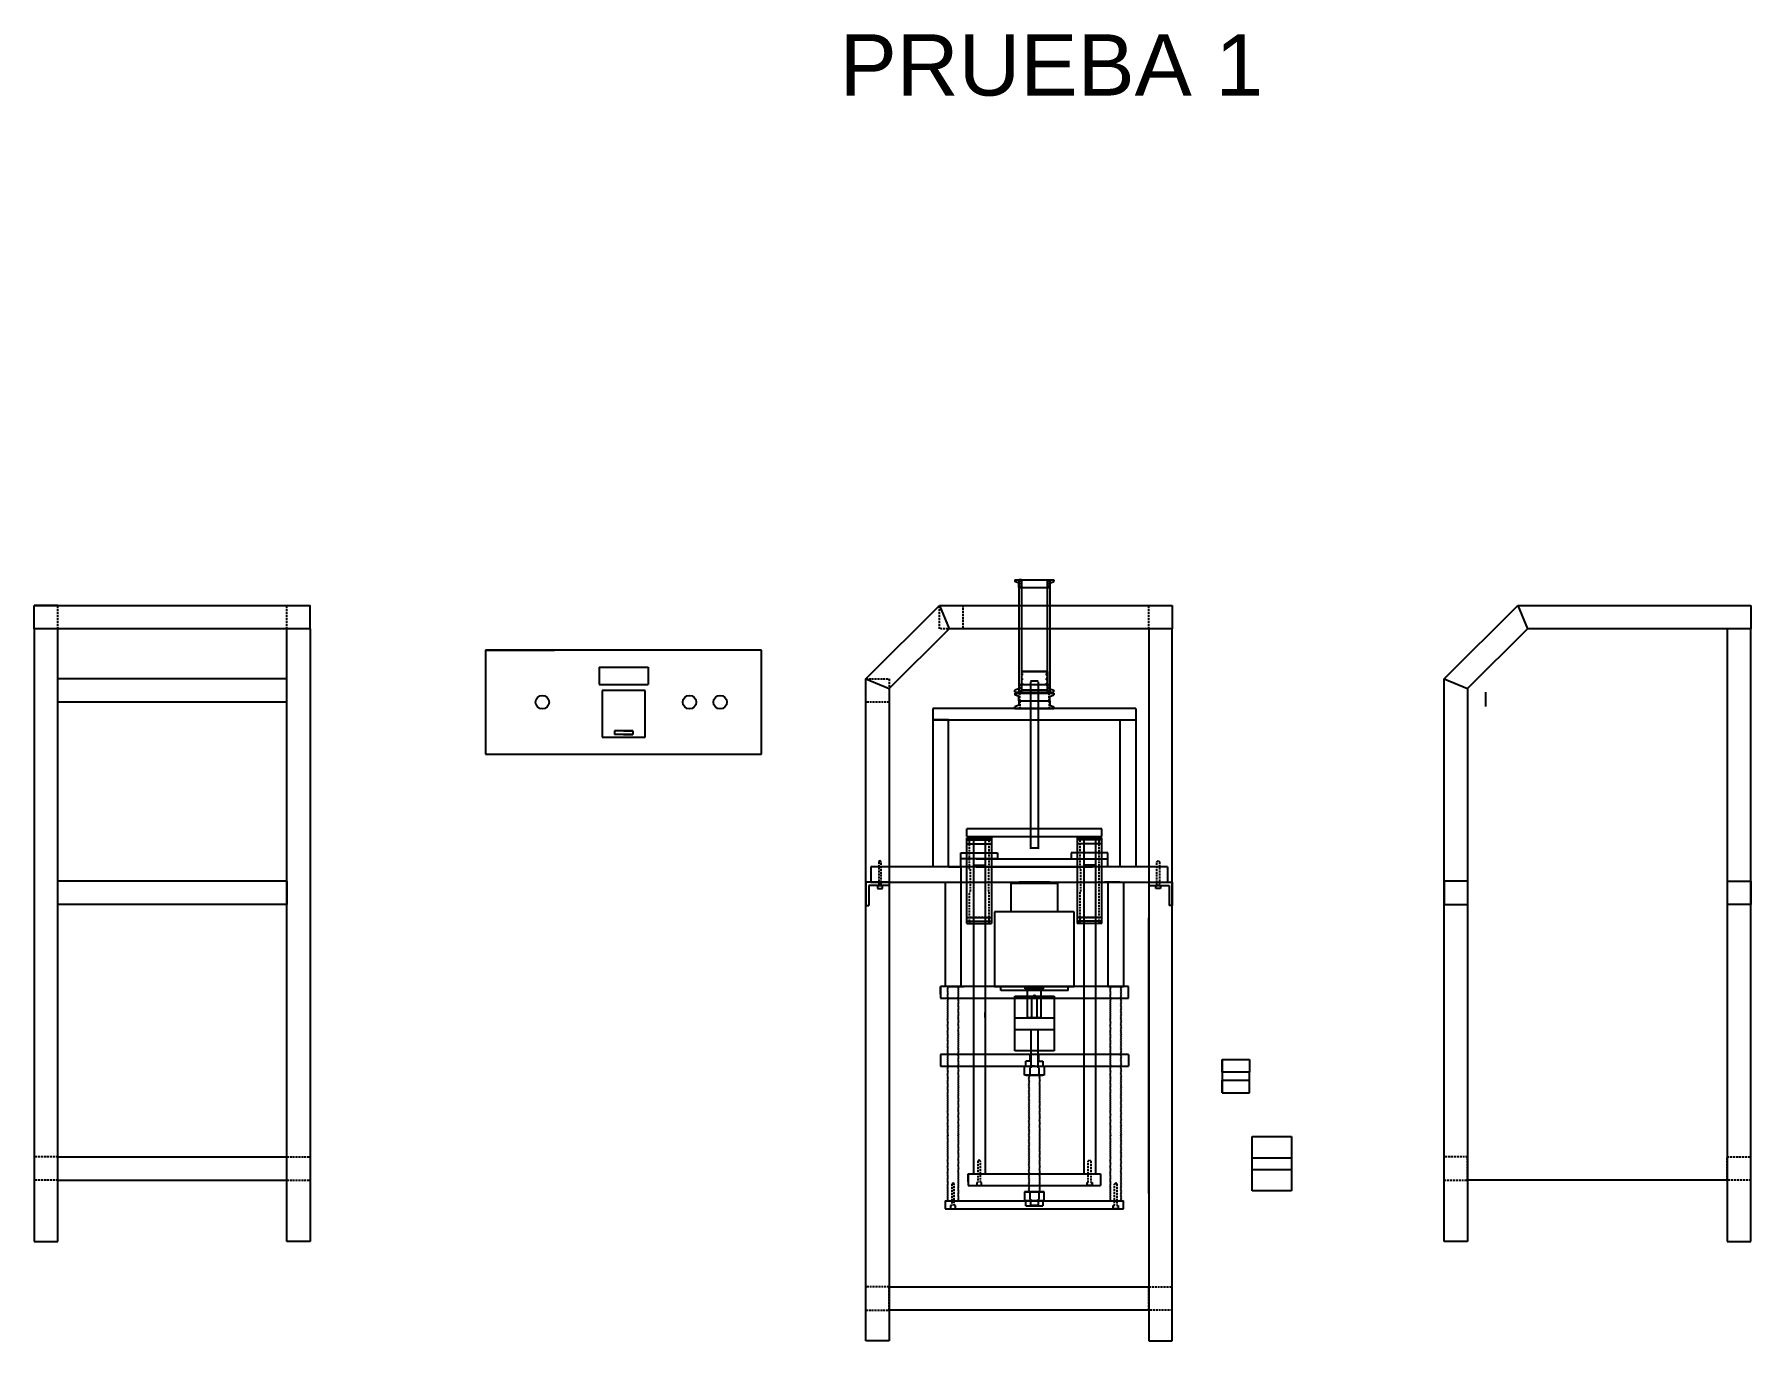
# Model space of a CAD drawing. Header units: centimetres. Extents: x -4347 to 28631, y 41590 to 109107.
# Drawn here: x 8380 to 11180, y 49264 to 51396 of the extents above; entities that cross this region are included whole.
import ezdxf

# ---------------------------------------------------------------- set-up
doc = ezdxf.new("R2010")
doc.units = ezdxf.units.CM
doc.header["$LTSCALE"] = 0.5
doc.linetypes.add('DASHED2', pattern=[9.525, 6.35, -3.175])
doc.styles.get("Standard").update_dxf_attribs({"font": 'arial.ttf'})

msp = doc.modelspace()

# ---------------------------------------------------------------- texts
at = {"insert": (9693.925, 51395.917), "char_height": 100, "attachment_point": 1}
msp.add_mtext_dynamic_manual_height_columns('PRUEBA 1', width=876.24188, gutter_width=12.5, heights=[0], dxfattribs=at)

# ---------------------------------------------------------------- linework, layer by layer
for p, q in [((9979.593, 50505.78), (10043.593, 50505.78)), ((9979.593, 50505.78), (9979.593, 50502.78)), ((9986.193, 50500.08), (9979.593, 50502.78)), ((9986.193, 50493.08), (9986.193, 50500.08)), ((9986.193, 50493.08), (9987.693, 50493.08)), ((9986.193, 50493.08), (10036.993, 50493.08)), ((9990.343, 50505.78), (9986.343, 50505.78)), ((9986.343, 50505.78), (9986.343, 50320.78)), ((9986.343, 50505.78), (9986.343, 50473.78)), ((9986.343, 50505.78), (9986.343, 50473.78)), ((9986.343, 50505.78), (10036.843, 50505.78)), ((9986.343, 50505.78), (10036.843, 50505.78)), ((9990.343, 50505.78), (9990.343, 50320.78)), ((10032.843, 50320.78), (10032.843, 50505.78)), ((10032.843, 50505.78), (10036.843, 50505.78)), ((10036.993, 50493.08), (10035.493, 50493.08)), ((10036.843, 50505.78), (10036.843, 50320.78)), ((10036.993, 50500.08), (10043.593, 50502.78)), ((10036.993, 50493.08), (10036.993, 50500.08)), ((10043.593, 50505.78), (10043.593, 50502.78)), ((8418.205, 50463.88), (8380.105, 50463.88)), ((8380.105, 50463.88), (8830.105, 50463.88)), ((8380.105, 50425.78), (8380.105, 50463.88)), ((8792.005, 50463.88), (8830.105, 50463.88)), ((8830.105, 50425.78), (8830.105, 50463.88)), ((9736.593, 50343.88), (9856.593, 50463.88)), ((9856.593, 50463.88), (10236.593, 50463.88)), ((9856.593, 50463.88), (9872.374, 50425.78)), ((10236.593, 50463.88), (10236.593, 50425.78)), ((10680.15, 50343.88), (10800.15, 50463.88)), ((10800.15, 50463.88), (11180.15, 50463.88)), ((10800.15, 50463.88), (10815.932, 50425.78)), ((11180.15, 50463.88), (11180.15, 50425.78)), ((8830.105, 50425.78), (8380.105, 50425.78)), ((8380.105, 50425.78), (8380.105, 49425.78)), ((8418.205, 49425.78), (8418.205, 50425.78)), ((8792.005, 50425.78), (8752.005, 50425.78)), ((8792.005, 49425.78), (8792.005, 50425.78)), ((8830.105, 50425.78), (8830.105, 49425.78)), ((9774.693, 50328.099), (9872.374, 50425.78)), ((10236.593, 50425.78), (9872.374, 50425.78)), ((10236.593, 50425.78), (10198.493, 50425.78)), ((10198.493, 50425.78), (10198.493, 49263.88)), ((10236.593, 49263.88), (10236.593, 50425.78)), ((10718.25, 50328.099), (10815.932, 50425.78)), ((11180.15, 50425.78), (10815.932, 50425.78)), ((11180.15, 50425.78), (11142.05, 50425.78)), ((11142.05, 50425.78), (11142.05, 49425.78)), ((11180.15, 49425.78), (11180.15, 50425.78)), ((9116.42, 50390.839), (9116.42, 50221.129)), ((9566.42, 50390.839), (9116.42, 50390.839)), ((9341.42, 50390.839), (9116.42, 50390.839)), ((9116.42, 50390.839), (9228.92, 50390.839)), ((9566.42, 50221.129), (9566.42, 50390.839)), ((9301.42, 50362.984), (9381.42, 50362.984)), ((9301.42, 50362.984), (9301.42, 50334.984)), ((9381.42, 50362.984), (9381.42, 50334.984)), ((10032.843, 50355.78), (9990.343, 50355.78)), ((9990.343, 50355.78), (10032.843, 50355.78)), ((9990.343, 50355.78), (9990.343, 50325.78)), ((9992.443, 50352.78), (9990.343, 50352.78)), ((9992.443, 50350.18), (9990.343, 50350.18)), ((9992.443, 50350.18), (9992.443, 50352.78)), ((9998.643, 50355.78), (10024.543, 50355.78)), ((10000.743, 50355.78), (10022.443, 50355.78)), ((10030.743, 50352.78), (10030.743, 50350.18)), ((10030.743, 50352.78), (10032.843, 50352.78)), ((10032.843, 50350.18), (10030.743, 50350.18)), ((10032.843, 50355.78), (10032.843, 50325.78)), ((8792.005, 50343.88), (8418.205, 50343.88)), ((9301.42, 50334.984), (9381.42, 50334.984)), ((9306.42, 50324.984), (9306.42, 50248.984)), ((9376.42, 50324.984), (9306.42, 50324.984)), ((9376.42, 50248.984), (9376.42, 50324.984)), ((9736.593, 49263.88), (9736.593, 50343.88)), ((9736.593, 50343.88), (9774.693, 50328.099)), ((9774.693, 50328.099), (9774.693, 49263.88)), ((9986.193, 50327.98), (9979.593, 50325.28)), ((9979.593, 50322.28), (9979.593, 50325.28)), ((9979.593, 50322.28), (10043.593, 50322.28)), ((9979.593, 50320.78), (10043.593, 50320.78)), ((9979.593, 50320.78), (9979.593, 50317.78)), ((9986.193, 50315.08), (9979.593, 50317.78)), ((9986.193, 50334.98), (9987.693, 50334.98)), ((9986.193, 50334.98), (10036.993, 50334.98)), ((9986.193, 50334.98), (9986.193, 50327.98)), ((9986.193, 50334.98), (9987.693, 50334.98)), ((9986.193, 50334.98), (10036.993, 50334.98)), ((9986.343, 50320.78), (9990.343, 50320.78)), ((9992.443, 50344.78), (9990.343, 50344.78)), ((9992.443, 50342.18), (9990.343, 50342.18)), ((9992.443, 50336.78), (9990.343, 50336.78)), ((9992.443, 50334.18), (9990.343, 50334.18)), ((10032.843, 50325.78), (9990.343, 50325.78)), ((9990.343, 50321.78), (9990.343, 50322.28)), ((9990.343, 50322.28), (10032.843, 50322.28)), ((9990.343, 50320.78), (9990.343, 50321.78)), ((9990.343, 50320.78), (10032.843, 50320.78)), ((9992.443, 50342.18), (9992.443, 50344.78)), ((9992.443, 50334.18), (9992.443, 50336.78)), ((10022.443, 50325.78), (10000.743, 50325.78)), ((10005.243, 50340.78), (10017.943, 50340.78)), ((10005.243, 50339.28), (10005.243, 50066.78)), ((10017.943, 50339.28), (10017.943, 50066.78)), ((10030.743, 50344.78), (10030.743, 50342.18)), ((10032.843, 50344.78), (10030.743, 50344.78)), ((10032.843, 50342.18), (10030.743, 50342.18)), ((10030.743, 50336.78), (10030.743, 50334.18)), ((10030.743, 50336.78), (10032.843, 50336.78)), ((10030.743, 50334.18), (10032.843, 50334.18)), ((10032.843, 50322.28), (10032.843, 50320.78)), ((10036.843, 50320.78), (10032.843, 50320.78)), ((10036.993, 50334.98), (10035.493, 50334.98)), ((10036.993, 50334.98), (10035.493, 50334.98)), ((10036.993, 50334.98), (10036.993, 50327.98)), ((10036.993, 50327.98), (10043.593, 50325.28)), ((10036.993, 50315.08), (10043.593, 50317.78)), ((10043.593, 50322.28), (10043.593, 50325.28)), ((10043.593, 50320.78), (10043.593, 50317.78)), ((10680.15, 49425.78), (10680.15, 50343.88)), ((10680.15, 50343.88), (10718.25, 50328.099)), ((10718.25, 50328.099), (10718.25, 49425.78)), ((10748.25, 50298.88), (10748.25, 50322.09)), ((8792.005, 50305.78), (8418.205, 50305.78)), ((10176.993, 50295.38), (9846.193, 50295.38)), ((9846.193, 50295.38), (9846.193, 50277.38)), ((9986.193, 50301.08), (9979.593, 50298.38)), ((9979.593, 50295.38), (9979.593, 50298.38)), ((9979.593, 50295.38), (10043.593, 50295.38)), ((9986.193, 50308.08), (9986.193, 50315.08)), ((9986.193, 50308.08), (9987.693, 50308.08)), ((9986.193, 50308.08), (10036.993, 50308.08)), ((9986.193, 50308.08), (9986.193, 50301.08)), ((9986.193, 50308.08), (9987.693, 50308.08)), ((9986.193, 50308.08), (10036.993, 50308.08)), ((10036.993, 50308.08), (10035.493, 50308.08)), ((10036.993, 50308.08), (10035.493, 50308.08)), ((10036.993, 50308.08), (10036.993, 50315.08)), ((10036.993, 50308.08), (10036.993, 50301.08)), ((10036.993, 50301.08), (10043.593, 50298.38)), ((10043.593, 50295.38), (10043.593, 50298.38)), ((10176.993, 50295.38), (10176.993, 50277.38)), ((9846.193, 50277.38), (10176.993, 50277.38)), ((9871.593, 50277.38), (9846.193, 50277.38)), ((9846.193, 50277.38), (9846.193, 50037.38)), ((9871.593, 50037.38), (9871.593, 50277.38)), ((10151.593, 50037.38), (10151.593, 50277.38)), ((10151.593, 50277.38), (10176.993, 50277.38)), ((10176.993, 50277.38), (10176.993, 50037.38)), ((9306.42, 50248.984), (9376.42, 50248.984)), ((9341.42, 50258.984), (9326.42, 50258.984)), ((9326.42, 50258.984), (9326.42, 50252.984)), ((9341.42, 50252.984), (9326.42, 50252.984)), ((9341.42, 50258.984), (9356.42, 50258.984)), ((9356.42, 50258.984), (9341.42, 50258.984)), ((9341.42, 50252.984), (9356.42, 50252.984)), ((9356.42, 50252.984), (9341.42, 50252.984)), ((9356.42, 50258.984), (9356.42, 50252.984)), ((9116.42, 50221.129), (9566.42, 50221.129)), ((10121.593, 50099.38), (9901.593, 50099.38)), ((9901.593, 50086.68), (9901.593, 50099.38)), ((10121.593, 50086.68), (10121.593, 50099.38)), ((9901.593, 50086.68), (10011.593, 50086.68)), ((9901.593, 49944.68), (9901.593, 50084.68)), ((9901.593, 50084.68), (9941.593, 50084.68)), ((9901.593, 50081.03), (9941.593, 50081.03)), ((9901.593, 50074.68), (9941.593, 50074.68)), ((9912.076, 50086.68), (9912.076, 49536.03)), ((9931.118, 50086.68), (9931.118, 49536.03)), ((9941.593, 50084.68), (9941.593, 49944.68)), ((9946.593, 50086.68), (10011.593, 50086.68)), ((10005.243, 50068.28), (10017.943, 50068.28)), ((10011.593, 50086.68), (10121.593, 50086.68)), ((10081.593, 50084.68), (10081.593, 49944.68)), ((10121.593, 50084.68), (10081.593, 50084.68)), ((10121.593, 50081.03), (10081.593, 50081.03)), ((10121.593, 50074.68), (10081.593, 50074.68)), ((10092.068, 50086.68), (10092.068, 49536.03)), ((10111.118, 50086.68), (10111.118, 49536.03)), ((10121.593, 49944.68), (10121.593, 50084.68)), ((10228.493, 50037.38), (9744.693, 50037.38)), ((9744.693, 50037.38), (9744.693, 50011.98)), ((9774.693, 50037.38), (9754.693, 50037.38)), ((9759.693, 50047.38), (9757.693, 50045.38)), ((9761.693, 50045.38), (9759.693, 50047.38)), ((9871.593, 50037.38), (9891.593, 50037.38)), ((9891.593, 50050.08), (9891.593, 50060.08)), ((9891.593, 50060.08), (9951.593, 50060.08)), ((9891.593, 50037.38), (9891.593, 50054.68)), ((9951.593, 50050.08), (9891.593, 50050.08)), ((9891.593, 50037.38), (9891.593, 50001.694)), ((9912.068, 50040.08), (9931.118, 50040.08)), ((9916.593, 50050.08), (10100.593, 50050.08)), ((9916.593, 50037.38), (10106.593, 50037.38)), ((9951.593, 50060.08), (9951.593, 50050.08)), ((10071.593, 50060.08), (10071.593, 50050.08)), ((10131.593, 50060.08), (10071.593, 50060.08)), ((10071.593, 50050.08), (10131.593, 50050.08)), ((10111.118, 50040.08), (10092.068, 50040.08)), ((10131.593, 50050.08), (10131.593, 50060.08)), ((10131.593, 50037.38), (10131.593, 50054.68)), ((10151.593, 50037.38), (10131.593, 50037.38)), ((10211.493, 50045.38), (10213.493, 50047.38)), ((10213.493, 50047.38), (10215.493, 50045.38)), ((10228.493, 50037.38), (10228.493, 50011.98)), ((10236.593, 50015.38), (10236.593, 50037.38)), ((8792.005, 50013.88), (8418.205, 50013.88)), ((8792.005, 50013.88), (8792.005, 49975.78)), ((9774.693, 50011.98), (9736.593, 50011.98)), ((9736.593, 50011.98), (9736.593, 49973.88)), ((9744.693, 50011.98), (10228.493, 50011.98)), ((9744.693, 50011.98), (9759.693, 50011.98)), ((9774.693, 50011.98), (9774.693, 50006.98)), ((9866.193, 50011.98), (9866.193, 49841.98)), ((9871.593, 50011.98), (9896.993, 50011.98)), ((9891.593, 50011.98), (9891.593, 49841.98)), ((9973.593, 49963.98), (9973.593, 50009.98)), ((10049.593, 50009.98), (9973.593, 50009.98)), ((9981.593, 50011.98), (10041.593, 50011.98)), ((10036.593, 50011.98), (9986.593, 50011.98)), ((10049.593, 49963.98), (10049.593, 50009.98)), ((10151.593, 50011.98), (10126.193, 50011.98)), ((10131.593, 50011.98), (10131.593, 49841.98)), ((10156.993, 50011.98), (10156.993, 49841.98)), ((10198.493, 50011.98), (10236.593, 50011.98)), ((10198.493, 50011.98), (10198.493, 50006.98)), ((10236.593, 50011.98), (10236.593, 49973.88)), ((10718.25, 50013.88), (10680.15, 50013.88)), ((10680.15, 50013.88), (10680.15, 49975.78)), ((11142.05, 50013.88), (11180.15, 50013.88)), ((11180.15, 50013.88), (11180.15, 50035.88)), ((11180.15, 50013.88), (11180.15, 49975.78)), ((9774.693, 50006.98), (9741.593, 50006.98)), ((9741.593, 50006.98), (9741.593, 49973.88)), ((9757.693, 50006.98), (9755.693, 50006.98)), ((9755.693, 50006.98), (9755.693, 50001.98)), ((9755.693, 50001.98), (9763.693, 50001.98)), ((9757.693, 50006.98), (9761.693, 50006.98)), ((9763.693, 50006.98), (9761.693, 50006.98)), ((9763.693, 50001.98), (9763.693, 50006.98)), ((10198.493, 50006.98), (10231.593, 50006.98)), ((10209.493, 50001.98), (10209.493, 50006.98)), ((10209.493, 50006.98), (10211.493, 50006.98)), ((10217.493, 50001.98), (10209.493, 50001.98)), ((10215.493, 50006.98), (10211.493, 50006.98)), ((10215.493, 50006.98), (10217.493, 50006.98)), ((10217.493, 50006.98), (10217.493, 50001.98)), ((10231.593, 50006.98), (10231.593, 49973.88)), ((8792.005, 49975.78), (8418.205, 49975.78)), ((9736.593, 49973.88), (9741.593, 49973.88)), ((9901.593, 49954.68), (9941.593, 49954.68)), ((9901.593, 49954.68), (9941.593, 49954.68)), ((9946.593, 49963.98), (9946.593, 49841.98)), ((10076.593, 49963.98), (9946.593, 49963.98)), ((10076.593, 49841.98), (10076.593, 49963.98)), ((10121.593, 49954.68), (10081.593, 49954.68)), ((10121.593, 49954.68), (10081.593, 49954.68)), ((10198.493, 49503.88), (10198.493, 49953.88)), ((10236.593, 49973.88), (10231.593, 49973.88)), ((10680.15, 49975.78), (10718.25, 49975.78)), ((11180.15, 49975.78), (11142.05, 49975.78)), ((9901.593, 49948.33), (9941.593, 49948.33)), ((9901.593, 49944.68), (9941.593, 49944.68)), ((9931.118, 49951.68), (9931.118, 49941.68)), ((10121.593, 49948.33), (10081.593, 49948.33)), ((10121.593, 49944.68), (10081.593, 49944.68)), ((10092.068, 49951.68), (10092.068, 49941.68)), ((10164.993, 49841.98), (9858.193, 49841.98)), ((9858.193, 49829.28), (9858.193, 49841.98)), ((9858.193, 49829.28), (9858.193, 49841.98)), ((9858.193, 49841.98), (9858.193, 49822.93)), ((9869.368, 49841.98), (9871.06, 49841.003)), ((9869.368, 49841.98), (9888.418, 49841.98)), ((9869.368, 49840.03), (9871.06, 49841.007)), ((9871.593, 49841.98), (9896.993, 49841.98)), ((9888.418, 49841.98), (9886.726, 49841.003)), ((9888.418, 49840.03), (9886.726, 49841.007)), ((9946.593, 49841.98), (10076.593, 49841.98)), ((9956.593, 49835.48), (9956.593, 49841.98)), ((10041.593, 49841.98), (9981.593, 49841.98)), ((9996.593, 49837.98), (9996.593, 49841.98)), ((10022.593, 49841.98), (10000.593, 49841.98)), ((10003.593, 49841.98), (10019.593, 49841.98)), ((10026.593, 49837.98), (10026.593, 49841.98)), ((10066.593, 49835.48), (10066.593, 49841.98)), ((10156.993, 49841.98), (10131.593, 49841.98)), ((10131.593, 49841.98), (10156.993, 49841.98)), ((10153.818, 49841.98), (10134.768, 49841.98)), ((10134.768, 49841.98), (10136.46, 49841.003)), ((10134.768, 49841.98), (10153.818, 49841.98)), ((10134.768, 49840.03), (10136.46, 49841.007)), ((10153.818, 49841.98), (10152.126, 49841.003)), ((10153.818, 49840.03), (10152.126, 49841.007)), ((10164.993, 49822.93), (10164.993, 49841.98)), ((9858.193, 49822.93), (10164.993, 49822.93)), ((9869.368, 49840.03), (9871.06, 49839.053)), ((9869.368, 49838.08), (9871.06, 49839.057)), ((9869.368, 49838.08), (9871.06, 49837.103)), ((9869.368, 49836.13), (9871.06, 49837.107)), ((9869.368, 49836.13), (9871.06, 49835.153)), ((9869.368, 49834.18), (9871.06, 49835.157)), ((9869.368, 49834.18), (9871.06, 49833.203)), ((9869.368, 49832.23), (9871.06, 49833.207)), ((9869.368, 49832.23), (9871.06, 49831.253)), ((9869.368, 49830.28), (9871.06, 49831.257)), ((9869.368, 49830.28), (9871.06, 49829.303)), ((9869.368, 49828.33), (9871.06, 49829.307)), ((9869.368, 49828.33), (9871.06, 49827.353)), ((9869.368, 49826.38), (9871.06, 49827.357)), ((9869.368, 49826.38), (9871.06, 49825.403)), ((9869.368, 49824.43), (9871.06, 49825.407)), ((9869.368, 49824.43), (9871.06, 49823.453)), ((9869.368, 49822.48), (9871.06, 49823.457)), ((9869.368, 49822.48), (9871.06, 49821.503)), ((9869.368, 49820.53), (9871.06, 49821.507)), ((9869.368, 49820.53), (9871.06, 49819.553)), ((9869.368, 49818.58), (9871.06, 49819.557)), ((9869.368, 49818.58), (9871.06, 49817.603)), ((9869.368, 49816.63), (9871.06, 49817.607)), ((9869.368, 49816.63), (9871.06, 49815.653)), ((9869.368, 49814.68), (9871.06, 49815.657)), ((9869.368, 49814.68), (9871.06, 49813.703)), ((9869.368, 49812.73), (9871.06, 49813.707)), ((9888.418, 49840.03), (9886.726, 49839.053)), ((9888.418, 49838.08), (9886.726, 49839.057)), ((9888.418, 49838.08), (9886.726, 49837.103)), ((9888.418, 49836.13), (9886.726, 49837.107)), ((9888.418, 49836.13), (9886.726, 49835.153)), ((9888.418, 49834.18), (9886.726, 49835.157)), ((9888.418, 49834.18), (9886.726, 49833.203)), ((9888.418, 49832.23), (9886.726, 49833.207)), ((9888.418, 49832.23), (9886.726, 49831.253)), ((9888.418, 49830.28), (9886.726, 49831.257)), ((9888.418, 49830.28), (9886.726, 49829.303)), ((9888.418, 49828.33), (9886.726, 49829.307)), ((9888.418, 49828.33), (9886.726, 49827.353)), ((9888.418, 49826.38), (9886.726, 49827.357)), ((9888.418, 49826.38), (9886.726, 49825.403)), ((9888.418, 49824.43), (9886.726, 49825.407)), ((9888.418, 49824.43), (9886.726, 49823.453)), ((9888.418, 49822.48), (9886.726, 49823.457)), ((9888.418, 49822.48), (9886.726, 49821.503)), ((9888.418, 49820.53), (9886.726, 49821.507)), ((9888.418, 49820.53), (9886.726, 49819.553)), ((9888.418, 49818.58), (9886.726, 49819.557)), ((9888.418, 49818.58), (9886.726, 49817.603)), ((9888.418, 49816.63), (9886.726, 49817.607)), ((9888.418, 49816.63), (9886.726, 49815.653)), ((9888.418, 49814.68), (9886.726, 49815.657)), ((9888.418, 49814.68), (9886.726, 49813.703)), ((9888.418, 49812.73), (9886.726, 49813.707)), ((10066.593, 49835.48), (9956.593, 49835.48)), ((9979.443, 49825.88), (10043.743, 49825.88)), ((9979.443, 49736.88), (9979.443, 49825.88)), ((10026.593, 49837.98), (9996.593, 49837.98)), ((10000.593, 49790.98), (10000.593, 49837.98)), ((10007.593, 49790.98), (10007.593, 49822.98)), ((10015.593, 49822.98), (10015.593, 49790.98)), ((10022.593, 49790.98), (10022.593, 49837.98)), ((10043.743, 49825.88), (10043.743, 49736.88)), ((10134.768, 49840.03), (10136.46, 49839.053)), ((10134.768, 49838.08), (10136.46, 49839.057)), ((10134.768, 49838.08), (10136.46, 49837.103)), ((10134.768, 49836.13), (10136.46, 49837.107)), ((10134.768, 49836.13), (10136.46, 49835.153)), ((10134.768, 49834.18), (10136.46, 49835.157)), ((10134.768, 49834.18), (10136.46, 49833.203)), ((10134.768, 49832.23), (10136.46, 49833.207)), ((10134.768, 49832.23), (10136.46, 49831.253)), ((10134.768, 49830.28), (10136.46, 49831.257)), ((10134.768, 49830.28), (10136.46, 49829.303)), ((10134.768, 49828.33), (10136.46, 49829.307)), ((10134.768, 49828.33), (10136.46, 49827.353)), ((10134.768, 49826.38), (10136.46, 49827.357)), ((10134.768, 49826.38), (10136.46, 49825.403)), ((10134.768, 49824.43), (10136.46, 49825.407)), ((10134.768, 49824.43), (10136.46, 49823.453)), ((10134.768, 49822.48), (10136.46, 49823.457)), ((10134.768, 49822.48), (10136.46, 49821.503)), ((10134.768, 49820.53), (10136.46, 49821.507)), ((10134.768, 49820.53), (10136.46, 49819.553)), ((10134.768, 49818.58), (10136.46, 49819.557)), ((10134.768, 49818.58), (10136.46, 49817.603)), ((10134.768, 49816.63), (10136.46, 49817.607)), ((10134.768, 49816.63), (10136.46, 49815.653)), ((10134.768, 49814.68), (10136.46, 49815.657)), ((10134.768, 49814.68), (10136.46, 49813.703)), ((10134.768, 49812.73), (10136.46, 49813.707)), ((10153.818, 49840.03), (10152.126, 49839.053)), ((10153.818, 49838.08), (10152.126, 49839.057)), ((10153.818, 49838.08), (10152.126, 49837.103)), ((10153.818, 49836.13), (10152.126, 49837.107)), ((10153.818, 49836.13), (10152.126, 49835.153)), ((10153.818, 49834.18), (10152.126, 49835.157)), ((10153.818, 49834.18), (10152.126, 49833.203)), ((10153.818, 49832.23), (10152.126, 49833.207)), ((10153.818, 49832.23), (10152.126, 49831.253)), ((10153.818, 49830.28), (10152.126, 49831.257)), ((10153.818, 49830.28), (10152.126, 49829.303)), ((10153.818, 49828.33), (10152.126, 49829.307)), ((10153.818, 49828.33), (10152.126, 49827.353)), ((10153.818, 49826.38), (10152.126, 49827.357)), ((10153.818, 49826.38), (10152.126, 49825.403)), ((10153.818, 49824.43), (10152.126, 49825.407)), ((10153.818, 49824.43), (10152.126, 49823.453)), ((10153.818, 49822.48), (10152.126, 49823.457)), ((10153.818, 49822.48), (10152.126, 49821.503)), ((10153.818, 49820.53), (10152.126, 49821.507)), ((10153.818, 49820.53), (10152.126, 49819.553)), ((10153.818, 49818.58), (10152.126, 49819.557)), ((10153.818, 49818.58), (10152.126, 49817.603)), ((10153.818, 49816.63), (10152.126, 49817.607)), ((10153.818, 49816.63), (10152.126, 49815.653)), ((10153.818, 49814.68), (10152.126, 49815.657)), ((10153.818, 49814.68), (10152.126, 49813.703)), ((10153.818, 49812.73), (10152.126, 49813.707)), ((9869.368, 49812.73), (9871.06, 49811.753)), ((9869.368, 49810.78), (9871.06, 49811.757)), ((9869.368, 49810.78), (9871.06, 49809.803)), ((9869.368, 49808.83), (9871.06, 49809.807)), ((9869.368, 49808.83), (9871.06, 49807.853)), ((9869.368, 49806.88), (9871.06, 49807.857)), ((9869.368, 49806.88), (9871.06, 49805.903)), ((9869.368, 49804.93), (9871.06, 49805.907)), ((9869.368, 49804.93), (9871.06, 49803.953)), ((9869.368, 49802.98), (9871.06, 49803.957)), ((9869.368, 49802.98), (9871.06, 49802.003)), ((9869.368, 49801.03), (9871.06, 49802.007)), ((9869.368, 49801.03), (9871.06, 49800.053)), ((9869.368, 49799.08), (9871.06, 49800.057)), ((9869.368, 49799.08), (9871.06, 49798.103)), ((9869.368, 49797.13), (9871.06, 49798.107)), ((9869.368, 49797.13), (9871.06, 49796.153)), ((9869.368, 49795.18), (9871.06, 49796.157)), ((9869.368, 49795.18), (9871.06, 49794.203)), ((9869.368, 49793.23), (9871.06, 49794.207)), ((9869.368, 49793.23), (9871.06, 49792.253)), ((9869.368, 49791.28), (9871.06, 49792.257)), ((9869.368, 49791.28), (9871.06, 49790.303)), ((9869.368, 49789.33), (9871.06, 49790.307)), ((9869.368, 49789.33), (9871.06, 49788.353)), ((9869.368, 49787.38), (9871.06, 49788.357)), ((9869.368, 49787.38), (9871.06, 49786.403)), ((9869.368, 49785.43), (9871.06, 49786.407)), ((9869.368, 49785.43), (9871.06, 49784.453)), ((9888.418, 49812.73), (9886.726, 49811.753)), ((9888.418, 49810.78), (9886.726, 49811.757)), ((9888.418, 49810.78), (9886.726, 49809.803)), ((9888.418, 49808.83), (9886.726, 49809.807)), ((9888.418, 49808.83), (9886.726, 49807.853)), ((9888.418, 49806.88), (9886.726, 49807.857)), ((9888.418, 49806.88), (9886.726, 49805.903)), ((9888.418, 49804.93), (9886.726, 49805.907)), ((9888.418, 49804.93), (9886.726, 49803.953)), ((9888.418, 49802.98), (9886.726, 49803.957)), ((9888.418, 49802.98), (9886.726, 49802.003)), ((9888.418, 49801.03), (9886.726, 49802.007)), ((9888.418, 49801.03), (9886.726, 49800.053)), ((9888.418, 49799.08), (9886.726, 49800.057)), ((9888.418, 49799.08), (9886.726, 49798.103)), ((9888.418, 49797.13), (9886.726, 49798.107)), ((9888.418, 49797.13), (9886.726, 49796.153)), ((9888.418, 49795.18), (9886.726, 49796.157)), ((9888.418, 49795.18), (9886.726, 49794.203)), ((9888.418, 49793.23), (9886.726, 49794.207)), ((9888.418, 49793.23), (9886.726, 49792.253)), ((9888.418, 49791.28), (9886.726, 49792.257)), ((9888.418, 49791.28), (9886.726, 49790.303)), ((9888.418, 49789.33), (9886.726, 49790.307)), ((9888.418, 49789.33), (9886.726, 49788.353)), ((9888.418, 49787.38), (9886.726, 49788.357)), ((9888.418, 49787.38), (9886.726, 49786.403)), ((9888.418, 49785.43), (9886.726, 49786.407)), ((9888.418, 49785.43), (9886.726, 49784.453)), ((9931.118, 49791.28), (9931.118, 49799.28)), ((9979.443, 49790.98), (10043.743, 49790.98)), ((10022.593, 49790.98), (10000.593, 49790.98)), ((10011.593, 49790.98), (10007.593, 49790.98)), ((10134.768, 49812.73), (10136.46, 49811.753)), ((10134.768, 49810.78), (10136.46, 49811.757)), ((10134.768, 49810.78), (10136.46, 49809.803)), ((10134.768, 49808.83), (10136.46, 49809.807)), ((10134.768, 49808.83), (10136.46, 49807.853)), ((10134.768, 49806.88), (10136.46, 49807.857)), ((10134.768, 49806.88), (10136.46, 49805.903)), ((10134.768, 49804.93), (10136.46, 49805.907)), ((10134.768, 49804.93), (10136.46, 49803.953)), ((10134.768, 49802.98), (10136.46, 49803.957)), ((10134.768, 49802.98), (10136.46, 49802.003)), ((10134.768, 49801.03), (10136.46, 49802.007)), ((10134.768, 49801.03), (10136.46, 49800.053)), ((10134.768, 49799.08), (10136.46, 49800.057)), ((10134.768, 49799.08), (10136.46, 49798.103)), ((10134.768, 49797.13), (10136.46, 49798.107)), ((10134.768, 49797.13), (10136.46, 49796.153)), ((10134.768, 49795.18), (10136.46, 49796.157)), ((10134.768, 49795.18), (10136.46, 49794.203)), ((10134.768, 49793.23), (10136.46, 49794.207)), ((10134.768, 49793.23), (10136.46, 49792.253)), ((10134.768, 49791.28), (10136.46, 49792.257)), ((10134.768, 49791.28), (10136.46, 49790.303)), ((10134.768, 49789.33), (10136.46, 49790.307)), ((10134.768, 49789.33), (10136.46, 49788.353)), ((10134.768, 49787.38), (10136.46, 49788.357)), ((10134.768, 49787.38), (10136.46, 49786.403)), ((10134.768, 49785.43), (10136.46, 49786.407)), ((10134.768, 49785.43), (10136.46, 49784.453)), ((10153.818, 49812.73), (10152.126, 49811.753)), ((10153.818, 49810.78), (10152.126, 49811.757)), ((10153.818, 49810.78), (10152.126, 49809.803)), ((10153.818, 49808.83), (10152.126, 49809.807)), ((10153.818, 49808.83), (10152.126, 49807.853)), ((10153.818, 49806.88), (10152.126, 49807.857)), ((10153.818, 49806.88), (10152.126, 49805.903)), ((10153.818, 49804.93), (10152.126, 49805.907)), ((10153.818, 49804.93), (10152.126, 49803.953)), ((10153.818, 49802.98), (10152.126, 49803.957)), ((10153.818, 49802.98), (10152.126, 49802.003)), ((10153.818, 49801.03), (10152.126, 49802.007)), ((10153.818, 49801.03), (10152.126, 49800.053)), ((10153.818, 49799.08), (10152.126, 49800.057)), ((10153.818, 49799.08), (10152.126, 49798.103)), ((10153.818, 49797.13), (10152.126, 49798.107)), ((10153.818, 49797.13), (10152.126, 49796.153)), ((10153.818, 49795.18), (10152.126, 49796.157)), ((10153.818, 49795.18), (10152.126, 49794.203)), ((10153.818, 49793.23), (10152.126, 49794.207)), ((10153.818, 49793.23), (10152.126, 49792.253)), ((10153.818, 49791.28), (10152.126, 49792.257)), ((10153.818, 49791.28), (10152.126, 49790.303)), ((10153.818, 49789.33), (10152.126, 49790.307)), ((10153.818, 49789.33), (10152.126, 49788.353)), ((10153.818, 49787.38), (10152.126, 49788.357)), ((10153.818, 49787.38), (10152.126, 49786.403)), ((10153.818, 49785.43), (10152.126, 49786.407)), ((10153.818, 49785.43), (10152.126, 49784.453)), ((9869.368, 49783.48), (9871.06, 49784.457)), ((9869.368, 49783.48), (9871.06, 49782.503)), ((9869.368, 49781.53), (9871.06, 49782.507)), ((9869.368, 49781.53), (9871.06, 49780.553)), ((9869.368, 49779.58), (9871.06, 49780.557)), ((9869.368, 49779.58), (9871.06, 49778.603)), ((9869.368, 49777.63), (9871.06, 49778.607)), ((9869.368, 49777.63), (9871.06, 49776.653)), ((9869.368, 49775.68), (9871.06, 49776.657)), ((9869.368, 49775.68), (9871.06, 49774.703)), ((9869.368, 49773.73), (9871.06, 49774.707)), ((9869.368, 49773.73), (9871.06, 49772.753)), ((9869.368, 49771.78), (9871.06, 49772.757)), ((9869.368, 49771.78), (9871.06, 49770.803)), ((9869.371, 49769.828), (9871.063, 49770.805)), ((9869.371, 49769.828), (9871.063, 49768.851)), ((9869.371, 49767.878), (9871.063, 49768.855)), ((9869.371, 49767.878), (9871.063, 49766.901)), ((9869.371, 49765.928), (9871.063, 49766.905)), ((9869.371, 49765.928), (9871.063, 49764.951)), ((9869.371, 49763.978), (9871.063, 49764.955)), ((9869.371, 49763.978), (9869.847, 49763.703)), ((9869.371, 49763.978), (9871.063, 49763.001)), ((9869.371, 49762.028), (9871.063, 49763.005)), ((9869.371, 49762.028), (9871.063, 49761.051)), ((9869.371, 49760.078), (9871.063, 49761.055)), ((9869.371, 49760.078), (9871.063, 49759.101)), ((9869.371, 49758.128), (9871.063, 49759.105)), ((9869.371, 49758.128), (9871.063, 49757.151)), ((9869.371, 49756.178), (9871.063, 49757.155)), ((9888.414, 49769.828), (9886.722, 49770.805)), ((9888.414, 49769.828), (9886.722, 49768.851)), ((9888.414, 49767.878), (9886.722, 49768.855)), ((9888.414, 49767.878), (9886.722, 49766.901)), ((9888.414, 49765.928), (9886.722, 49766.905)), ((9888.414, 49765.928), (9886.722, 49764.951)), ((9888.414, 49763.978), (9886.722, 49764.955)), ((9888.418, 49783.48), (9886.726, 49784.457)), ((9888.418, 49783.48), (9886.726, 49782.503)), ((9888.418, 49781.53), (9886.726, 49782.507)), ((9888.418, 49781.53), (9886.726, 49780.553)), ((9888.418, 49779.58), (9886.726, 49780.557)), ((9888.418, 49779.58), (9886.726, 49778.603)), ((9888.418, 49777.63), (9886.726, 49778.607)), ((9888.418, 49777.63), (9886.726, 49776.653)), ((9888.418, 49775.68), (9886.726, 49776.657)), ((9888.418, 49775.68), (9886.726, 49774.703)), ((9888.418, 49773.73), (9886.726, 49774.707)), ((9888.418, 49773.73), (9886.726, 49772.753)), ((9888.418, 49771.78), (9886.726, 49772.757)), ((9888.418, 49771.78), (9886.726, 49770.803)), ((9888.421, 49763.978), (9886.729, 49763.001)), ((9888.421, 49762.028), (9886.729, 49763.005)), ((9888.421, 49762.028), (9886.729, 49761.051)), ((9888.421, 49760.078), (9886.729, 49761.055)), ((9888.421, 49760.078), (9886.729, 49759.101)), ((9888.421, 49758.128), (9886.729, 49759.105)), ((9888.421, 49758.128), (9886.729, 49757.151)), ((9888.421, 49756.178), (9886.729, 49757.155)), ((9888.414, 49763.978), (9887.938, 49763.703)), ((9979.443, 49771.78), (10043.743, 49771.78)), ((10005.593, 49771.78), (10005.593, 49708.98)), ((10006.593, 49771.78), (10016.593, 49771.78)), ((10017.593, 49708.98), (10017.593, 49771.78)), ((10134.768, 49783.48), (10136.46, 49784.457)), ((10134.768, 49783.48), (10136.46, 49782.503)), ((10134.768, 49781.53), (10136.46, 49782.507)), ((10134.768, 49781.53), (10136.46, 49780.553)), ((10134.768, 49779.58), (10136.46, 49780.557)), ((10134.768, 49779.58), (10136.46, 49778.603)), ((10134.768, 49777.63), (10136.46, 49778.607)), ((10134.768, 49777.63), (10136.46, 49776.653)), ((10134.768, 49775.68), (10136.46, 49776.657)), ((10134.768, 49775.68), (10136.46, 49774.703)), ((10134.768, 49773.73), (10136.46, 49774.707)), ((10134.768, 49773.73), (10136.46, 49772.753)), ((10134.768, 49771.78), (10136.46, 49772.757)), ((10134.768, 49771.78), (10136.46, 49770.803)), ((10134.771, 49769.828), (10136.463, 49770.805)), ((10134.771, 49769.828), (10136.463, 49768.851)), ((10134.771, 49767.878), (10136.463, 49768.855)), ((10134.771, 49767.878), (10136.463, 49766.901)), ((10134.771, 49765.928), (10136.463, 49766.905)), ((10134.771, 49765.928), (10136.463, 49764.951)), ((10134.771, 49763.978), (10136.463, 49764.955)), ((10134.771, 49763.978), (10135.247, 49763.703)), ((10134.771, 49763.978), (10136.463, 49763.001)), ((10134.771, 49762.028), (10136.463, 49763.005)), ((10134.771, 49762.028), (10136.463, 49761.051)), ((10134.771, 49760.078), (10136.463, 49761.055)), ((10134.771, 49760.078), (10136.463, 49759.101)), ((10134.771, 49758.128), (10136.463, 49759.105)), ((10134.771, 49758.128), (10136.463, 49757.151)), ((10134.771, 49756.178), (10136.463, 49757.155)), ((10153.814, 49769.828), (10152.122, 49770.805)), ((10153.814, 49769.828), (10152.122, 49768.851)), ((10153.814, 49767.878), (10152.122, 49768.855)), ((10153.814, 49767.878), (10152.122, 49766.901)), ((10153.814, 49765.928), (10152.122, 49766.905)), ((10153.814, 49765.928), (10152.122, 49764.951)), ((10153.814, 49763.978), (10152.122, 49764.955)), ((10153.818, 49783.48), (10152.126, 49784.457)), ((10153.818, 49783.48), (10152.126, 49782.503)), ((10153.818, 49781.53), (10152.126, 49782.507)), ((10153.818, 49781.53), (10152.126, 49780.553)), ((10153.818, 49779.58), (10152.126, 49780.557)), ((10153.818, 49779.58), (10152.126, 49778.603)), ((10153.818, 49777.63), (10152.126, 49778.607)), ((10153.818, 49777.63), (10152.126, 49776.653)), ((10153.818, 49775.68), (10152.126, 49776.657)), ((10153.818, 49775.68), (10152.126, 49774.703)), ((10153.818, 49773.73), (10152.126, 49774.707)), ((10153.818, 49773.73), (10152.126, 49772.753)), ((10153.818, 49771.78), (10152.126, 49772.757)), ((10153.818, 49771.78), (10152.126, 49770.803)), ((10153.821, 49763.978), (10152.129, 49763.001)), ((10153.821, 49762.028), (10152.129, 49763.005)), ((10153.821, 49762.028), (10152.129, 49761.051)), ((10153.821, 49760.078), (10152.129, 49761.055)), ((10153.821, 49760.078), (10152.129, 49759.101)), ((10153.821, 49758.128), (10152.129, 49759.105)), ((10153.821, 49758.128), (10152.129, 49757.151)), ((10153.821, 49756.178), (10152.129, 49757.155)), ((10153.814, 49763.978), (10153.338, 49763.703)), ((10164.993, 49731.03), (9858.193, 49731.03)), ((9858.193, 49731.03), (9858.193, 49711.98)), ((9869.371, 49756.178), (9871.063, 49755.201)), ((9869.371, 49754.228), (9871.063, 49755.205)), ((9869.371, 49754.228), (9871.063, 49753.251)), ((9869.371, 49752.278), (9871.063, 49753.255)), ((9869.371, 49752.278), (9871.063, 49751.301)), ((9869.371, 49750.328), (9871.063, 49751.305)), ((9869.371, 49750.328), (9871.063, 49749.351)), ((9869.371, 49748.378), (9871.063, 49749.355)), ((9869.371, 49748.378), (9871.063, 49747.401)), ((9869.371, 49746.428), (9871.063, 49747.405)), ((9869.371, 49746.428), (9871.063, 49745.451)), ((9869.371, 49744.478), (9871.063, 49745.455)), ((9869.371, 49744.478), (9871.063, 49743.501)), ((9869.371, 49742.528), (9871.063, 49743.505)), ((9869.371, 49742.528), (9871.063, 49741.551)), ((9869.371, 49740.578), (9871.063, 49741.555)), ((9869.371, 49740.578), (9871.063, 49739.601)), ((9869.372, 49740.576), (9871.064, 49739.599)), ((9869.372, 49738.626), (9871.064, 49739.603)), ((9869.372, 49738.626), (9871.064, 49737.649)), ((9869.372, 49736.676), (9871.064, 49737.653)), ((9869.372, 49736.676), (9871.064, 49735.699)), ((9869.372, 49734.726), (9871.064, 49735.703)), ((9869.372, 49734.726), (9871.064, 49733.749)), ((9869.372, 49732.776), (9871.064, 49733.753)), ((9869.372, 49732.776), (9871.064, 49731.799)), ((9869.372, 49730.826), (9871.064, 49731.803)), ((9869.372, 49730.826), (9871.064, 49729.849)), ((9869.372, 49728.876), (9871.064, 49729.853)), ((9869.372, 49728.876), (9871.064, 49727.899)), ((9888.421, 49756.178), (9886.729, 49755.201)), ((9888.421, 49754.228), (9886.729, 49755.205)), ((9888.421, 49754.228), (9886.729, 49753.251)), ((9888.421, 49752.278), (9886.729, 49753.255)), ((9888.421, 49752.278), (9886.729, 49751.301)), ((9888.421, 49750.328), (9886.729, 49751.305)), ((9888.421, 49750.328), (9886.729, 49749.351)), ((9888.421, 49748.378), (9886.729, 49749.355)), ((9888.421, 49748.378), (9886.729, 49747.401)), ((9888.421, 49746.428), (9886.729, 49747.405)), ((9888.421, 49746.428), (9886.729, 49745.451)), ((9888.421, 49744.478), (9886.729, 49745.455)), ((9888.421, 49744.478), (9886.729, 49743.501)), ((9888.421, 49742.528), (9886.729, 49743.505)), ((9888.421, 49742.528), (9886.729, 49741.551)), ((9888.421, 49740.578), (9886.729, 49741.555)), ((9888.421, 49740.578), (9886.729, 49739.601)), ((9888.422, 49740.576), (9886.73, 49739.599)), ((9888.422, 49738.626), (9886.73, 49739.603)), ((9888.422, 49738.626), (9886.73, 49737.649)), ((9888.422, 49736.676), (9886.73, 49737.653)), ((9888.422, 49736.676), (9886.73, 49735.699)), ((9888.422, 49734.726), (9886.73, 49735.703)), ((9888.422, 49734.726), (9886.73, 49733.749)), ((9888.422, 49732.776), (9886.73, 49733.753)), ((9888.422, 49732.776), (9886.73, 49731.799)), ((9888.422, 49730.826), (9886.73, 49731.803)), ((9888.422, 49730.826), (9886.73, 49729.849)), ((9888.422, 49728.876), (9886.73, 49729.853)), ((9888.422, 49728.876), (9886.73, 49727.899)), ((10043.743, 49736.88), (9979.443, 49736.88)), ((10004.593, 49719.98), (10004.593, 49731.03)), ((10018.593, 49719.98), (10018.593, 49731.03)), ((10134.771, 49756.178), (10136.463, 49755.201)), ((10134.771, 49754.228), (10136.463, 49755.205)), ((10134.771, 49754.228), (10136.463, 49753.251)), ((10134.771, 49752.278), (10136.463, 49753.255)), ((10134.771, 49752.278), (10136.463, 49751.301)), ((10134.771, 49750.328), (10136.463, 49751.305)), ((10134.771, 49750.328), (10136.463, 49749.351)), ((10134.771, 49748.378), (10136.463, 49749.355)), ((10134.771, 49748.378), (10136.463, 49747.401)), ((10134.771, 49746.428), (10136.463, 49747.405)), ((10134.771, 49746.428), (10136.463, 49745.451)), ((10134.771, 49744.478), (10136.463, 49745.455)), ((10134.771, 49744.478), (10136.463, 49743.501)), ((10134.771, 49742.528), (10136.463, 49743.505)), ((10134.771, 49742.528), (10136.463, 49741.551)), ((10134.771, 49740.578), (10136.463, 49741.555)), ((10134.771, 49740.578), (10136.463, 49739.601)), ((10134.772, 49740.576), (10136.464, 49739.599)), ((10134.772, 49738.626), (10136.464, 49739.603)), ((10134.772, 49738.626), (10136.464, 49737.649)), ((10134.772, 49736.676), (10136.464, 49737.653)), ((10134.772, 49736.676), (10136.464, 49735.699)), ((10134.772, 49734.726), (10136.464, 49735.703)), ((10134.772, 49734.726), (10136.464, 49733.749)), ((10134.772, 49732.776), (10136.464, 49733.753)), ((10134.772, 49732.776), (10136.464, 49731.799)), ((10134.772, 49730.826), (10136.464, 49731.803)), ((10134.772, 49730.826), (10136.464, 49729.849)), ((10134.772, 49728.876), (10136.464, 49729.853)), ((10134.772, 49728.876), (10136.464, 49727.899)), ((10153.821, 49756.178), (10152.129, 49755.201)), ((10153.821, 49754.228), (10152.129, 49755.205)), ((10153.821, 49754.228), (10152.129, 49753.251)), ((10153.821, 49752.278), (10152.129, 49753.255)), ((10153.821, 49752.278), (10152.129, 49751.301)), ((10153.821, 49750.328), (10152.129, 49751.305)), ((10153.821, 49750.328), (10152.129, 49749.351)), ((10153.821, 49748.378), (10152.129, 49749.355)), ((10153.821, 49748.378), (10152.129, 49747.401)), ((10153.821, 49746.428), (10152.129, 49747.405)), ((10153.821, 49746.428), (10152.129, 49745.451)), ((10153.821, 49744.478), (10152.129, 49745.455)), ((10153.821, 49744.478), (10152.129, 49743.501)), ((10153.821, 49742.528), (10152.129, 49743.505)), ((10153.821, 49742.528), (10152.129, 49741.551)), ((10153.821, 49740.578), (10152.129, 49741.555)), ((10153.821, 49740.578), (10152.129, 49739.601)), ((10153.822, 49740.576), (10152.13, 49739.599)), ((10153.822, 49738.626), (10152.13, 49739.603)), ((10153.822, 49738.626), (10152.13, 49737.649)), ((10153.822, 49736.676), (10152.13, 49737.653)), ((10153.822, 49736.676), (10152.13, 49735.699)), ((10153.822, 49734.726), (10152.13, 49735.703)), ((10153.822, 49734.726), (10152.13, 49733.749)), ((10153.822, 49732.776), (10152.13, 49733.753)), ((10153.822, 49732.776), (10152.13, 49731.799)), ((10153.822, 49730.826), (10152.13, 49731.803)), ((10153.822, 49730.826), (10152.13, 49729.849)), ((10153.822, 49728.876), (10152.13, 49729.853)), ((10153.822, 49728.876), (10152.13, 49727.899)), ((10164.993, 49731.03), (10164.993, 49711.98)), ((9858.193, 49711.98), (10164.993, 49711.98)), ((9869.372, 49726.926), (9871.064, 49727.903)), ((9869.372, 49726.926), (9871.064, 49725.949)), ((9869.372, 49724.976), (9871.064, 49725.953)), ((9869.372, 49724.976), (9871.064, 49723.999)), ((9869.372, 49723.026), (9871.064, 49724.003)), ((9869.372, 49723.026), (9871.064, 49722.049)), ((9869.372, 49721.076), (9871.064, 49722.053)), ((9869.372, 49721.076), (9871.064, 49720.099)), ((9869.372, 49719.126), (9871.064, 49720.103)), ((9869.372, 49719.126), (9871.064, 49718.149)), ((9869.372, 49717.176), (9871.064, 49718.153)), ((9869.372, 49717.176), (9871.064, 49716.199)), ((9869.372, 49715.226), (9871.064, 49716.203)), ((9869.372, 49715.226), (9871.064, 49714.249)), ((9869.372, 49713.276), (9871.064, 49714.253)), ((9869.372, 49713.276), (9871.064, 49712.299)), ((9869.372, 49711.326), (9871.064, 49712.303)), ((9869.372, 49711.326), (9871.064, 49710.349)), ((9869.372, 49709.376), (9871.064, 49710.353)), ((9869.372, 49709.376), (9871.064, 49708.399)), ((9869.372, 49707.426), (9871.064, 49708.403)), ((9869.372, 49707.426), (9871.064, 49706.449)), ((9869.372, 49705.476), (9871.064, 49706.453)), ((9869.372, 49705.476), (9871.064, 49704.499)), ((9869.372, 49703.526), (9871.064, 49704.503)), ((9869.372, 49703.526), (9871.064, 49702.549)), ((9869.372, 49701.576), (9871.064, 49702.553)), ((9869.372, 49701.576), (9871.064, 49700.599)), ((9888.422, 49726.926), (9886.73, 49727.903)), ((9888.422, 49726.926), (9886.73, 49725.949)), ((9888.422, 49724.976), (9886.73, 49725.953)), ((9888.422, 49724.976), (9886.73, 49723.999)), ((9888.422, 49723.026), (9886.73, 49724.003)), ((9888.422, 49723.026), (9886.73, 49722.049)), ((9888.422, 49721.076), (9886.73, 49722.053)), ((9888.422, 49721.076), (9886.73, 49720.099)), ((9888.422, 49719.126), (9886.73, 49720.103)), ((9888.422, 49719.126), (9886.73, 49718.149)), ((9888.422, 49717.176), (9886.73, 49718.153)), ((9888.422, 49717.176), (9886.73, 49716.199)), ((9888.422, 49715.226), (9886.73, 49716.203)), ((9888.422, 49715.226), (9886.73, 49714.249)), ((9888.422, 49713.276), (9886.73, 49714.253)), ((9888.422, 49713.276), (9886.73, 49712.299)), ((9888.422, 49711.326), (9886.73, 49712.303)), ((9888.422, 49711.326), (9886.73, 49710.349)), ((9888.422, 49709.376), (9886.73, 49710.353)), ((9888.422, 49709.376), (9886.73, 49708.399)), ((9888.422, 49707.426), (9886.73, 49708.403)), ((9888.422, 49707.426), (9886.73, 49706.449)), ((9888.422, 49705.476), (9886.73, 49706.453)), ((9888.422, 49705.476), (9886.73, 49704.499)), ((9888.422, 49703.526), (9886.73, 49704.503)), ((9888.422, 49703.526), (9886.73, 49702.549)), ((9888.422, 49701.576), (9886.73, 49702.553)), ((9888.422, 49701.576), (9886.73, 49700.599)), ((9995.593, 49696.98), (9995.593, 49711.98)), ((9997.603, 49711.98), (9997.603, 49719.98)), ((10004.593, 49719.98), (9997.603, 49719.98)), ((10011.593, 49711.98), (10004.093, 49711.98)), ((10004.093, 49708.98), (10004.093, 49696.98)), ((10004.093, 49708.98), (10005.593, 49708.98)), ((10011.593, 49711.98), (10027.593, 49711.98)), ((10011.593, 49711.98), (10019.093, 49711.98)), ((10019.093, 49708.98), (10017.593, 49708.98)), ((10018.593, 49719.98), (10025.583, 49719.98)), ((10019.093, 49708.98), (10019.093, 49696.98)), ((10025.583, 49719.98), (10025.583, 49711.98)), ((10027.593, 49711.98), (10027.593, 49696.98)), ((10134.772, 49726.926), (10136.464, 49727.903)), ((10134.772, 49726.926), (10136.464, 49725.949)), ((10134.772, 49724.976), (10136.464, 49725.953)), ((10134.772, 49724.976), (10136.464, 49723.999)), ((10134.772, 49723.026), (10136.464, 49724.003)), ((10134.772, 49723.026), (10136.464, 49722.049)), ((10134.772, 49721.076), (10136.464, 49722.053)), ((10134.772, 49721.076), (10136.464, 49720.099)), ((10134.772, 49719.126), (10136.464, 49720.103)), ((10134.772, 49719.126), (10136.464, 49718.149)), ((10134.772, 49717.176), (10136.464, 49718.153)), ((10134.772, 49717.176), (10136.464, 49716.199)), ((10134.772, 49715.226), (10136.464, 49716.203)), ((10134.772, 49715.226), (10136.464, 49714.249)), ((10134.772, 49713.276), (10136.464, 49714.253)), ((10134.772, 49713.276), (10136.464, 49712.299)), ((10134.772, 49711.326), (10136.464, 49712.303)), ((10134.772, 49711.326), (10136.464, 49710.349)), ((10134.772, 49709.376), (10136.464, 49710.353)), ((10134.772, 49709.376), (10136.464, 49708.399)), ((10134.772, 49707.426), (10136.464, 49708.403)), ((10134.772, 49707.426), (10136.464, 49706.449)), ((10134.772, 49705.476), (10136.464, 49706.453)), ((10134.772, 49705.476), (10136.464, 49704.499)), ((10134.772, 49703.526), (10136.464, 49704.503)), ((10134.772, 49703.526), (10136.464, 49702.549)), ((10134.772, 49701.576), (10136.464, 49702.553)), ((10134.772, 49701.576), (10136.464, 49700.599)), ((10153.822, 49726.926), (10152.13, 49727.903)), ((10153.822, 49726.926), (10152.13, 49725.949)), ((10153.822, 49724.976), (10152.13, 49725.953)), ((10153.822, 49724.976), (10152.13, 49723.999)), ((10153.822, 49723.026), (10152.13, 49724.003)), ((10153.822, 49723.026), (10152.13, 49722.049)), ((10153.822, 49721.076), (10152.13, 49722.053)), ((10153.822, 49721.076), (10152.13, 49720.099)), ((10153.822, 49719.126), (10152.13, 49720.103)), ((10153.822, 49719.126), (10152.13, 49718.149)), ((10153.822, 49717.176), (10152.13, 49718.153)), ((10153.822, 49717.176), (10152.13, 49716.199)), ((10153.822, 49715.226), (10152.13, 49716.203)), ((10153.822, 49715.226), (10152.13, 49714.249)), ((10153.822, 49713.276), (10152.13, 49714.253)), ((10153.822, 49713.276), (10152.13, 49712.299)), ((10153.822, 49711.326), (10152.13, 49712.303)), ((10153.822, 49711.326), (10152.13, 49710.349)), ((10153.822, 49709.376), (10152.13, 49710.353)), ((10153.822, 49709.376), (10152.13, 49708.399)), ((10153.822, 49707.426), (10152.13, 49708.403)), ((10153.822, 49707.426), (10152.13, 49706.449)), ((10153.822, 49705.476), (10152.13, 49706.453)), ((10153.822, 49705.476), (10152.13, 49704.499)), ((10153.822, 49703.526), (10152.13, 49704.503)), ((10153.822, 49703.526), (10152.13, 49702.549)), ((10153.822, 49701.576), (10152.13, 49702.553)), ((10153.822, 49701.576), (10152.13, 49700.599)), ((10318.053, 49722.696), (10362.553, 49722.696)), ((10318.053, 49702.096), (10318.053, 49722.696)), ((10318.053, 49722.696), (10318.053, 49668.296)), ((10362.553, 49702.096), (10318.053, 49702.096)), ((10362.553, 49722.696), (10362.553, 49702.096)), ((10362.553, 49668.296), (10362.553, 49702.096)), ((9869.372, 49699.626), (9871.064, 49700.603)), ((9869.372, 49699.626), (9871.064, 49698.649)), ((9869.372, 49697.676), (9871.064, 49698.653)), ((9869.372, 49697.676), (9871.064, 49696.699)), ((9869.372, 49695.726), (9871.064, 49696.703)), ((9869.372, 49695.726), (9871.064, 49694.749)), ((9869.372, 49693.776), (9871.064, 49694.753)), ((9869.372, 49693.776), (9871.064, 49692.799)), ((9869.372, 49691.826), (9871.064, 49692.803)), ((9869.372, 49691.826), (9871.064, 49690.849)), ((9869.372, 49689.876), (9871.064, 49690.853)), ((9869.372, 49689.876), (9871.064, 49688.899)), ((9869.372, 49687.926), (9871.064, 49688.903)), ((9869.372, 49687.926), (9871.064, 49686.949)), ((9869.372, 49685.976), (9871.064, 49686.953)), ((9869.372, 49685.976), (9871.064, 49684.999)), ((9869.375, 49684.024), (9871.067, 49685.001)), ((9869.375, 49684.024), (9871.067, 49683.048)), ((9869.375, 49682.074), (9871.067, 49683.051)), ((9869.375, 49682.074), (9871.067, 49681.098)), ((9869.375, 49680.124), (9871.067, 49681.101)), ((9869.375, 49680.124), (9871.067, 49679.148)), ((9869.375, 49678.174), (9871.067, 49679.151)), ((9869.375, 49678.174), (9869.852, 49677.899)), ((9869.375, 49678.174), (9871.067, 49677.198)), ((9869.375, 49676.224), (9871.067, 49677.201)), ((9869.375, 49676.224), (9871.067, 49675.248)), ((9869.375, 49674.274), (9871.067, 49675.251)), ((9869.375, 49674.274), (9871.067, 49673.298)), ((9869.375, 49672.324), (9871.067, 49673.301)), ((9888.419, 49684.024), (9886.727, 49685.001)), ((9888.419, 49684.024), (9886.727, 49683.048)), ((9888.419, 49682.074), (9886.727, 49683.051)), ((9888.419, 49682.074), (9886.727, 49681.098)), ((9888.419, 49680.124), (9886.727, 49681.101)), ((9888.419, 49680.124), (9886.727, 49679.148)), ((9888.419, 49678.174), (9886.727, 49679.151)), ((9888.422, 49699.626), (9886.73, 49700.603)), ((9888.422, 49699.626), (9886.73, 49698.649)), ((9888.422, 49697.676), (9886.73, 49698.653)), ((9888.422, 49697.676), (9886.73, 49696.699)), ((9888.422, 49695.726), (9886.73, 49696.703)), ((9888.422, 49695.726), (9886.73, 49694.749)), ((9888.422, 49693.776), (9886.73, 49694.753)), ((9888.422, 49693.776), (9886.73, 49692.799)), ((9888.422, 49691.826), (9886.73, 49692.803)), ((9888.422, 49691.826), (9886.73, 49690.849)), ((9888.422, 49689.876), (9886.73, 49690.853)), ((9888.422, 49689.876), (9886.73, 49688.899)), ((9888.422, 49687.926), (9886.73, 49688.903)), ((9888.422, 49687.926), (9886.73, 49686.949)), ((9888.422, 49685.976), (9886.73, 49686.953)), ((9888.422, 49685.976), (9886.73, 49684.999)), ((9888.425, 49678.174), (9886.733, 49677.198)), ((9888.425, 49676.224), (9886.733, 49677.201)), ((9888.425, 49676.224), (9886.733, 49675.248)), ((9888.425, 49674.274), (9886.733, 49675.251)), ((9888.425, 49674.274), (9886.733, 49673.298)), ((9888.425, 49672.324), (9886.733, 49673.301)), ((9888.419, 49678.174), (9887.943, 49677.899)), ((10027.593, 49696.98), (9995.593, 49696.98)), ((9997.603, 49696.98), (10025.583, 49696.98)), ((10021.118, 49696.98), (10002.068, 49696.98)), ((10002.068, 49696.98), (10003.76, 49696.003)), ((10002.068, 49696.98), (10021.118, 49696.98)), ((10002.068, 49695.03), (10003.76, 49696.007)), ((10002.068, 49695.03), (10003.76, 49694.053)), ((10002.068, 49693.08), (10003.76, 49694.057)), ((10002.068, 49693.08), (10003.76, 49692.103)), ((10002.068, 49691.13), (10003.76, 49692.107)), ((10002.068, 49691.13), (10003.76, 49690.153)), ((10002.068, 49689.18), (10003.76, 49690.157)), ((10002.068, 49689.18), (10003.76, 49688.203)), ((10002.068, 49687.23), (10003.76, 49688.207)), ((10002.068, 49687.23), (10003.76, 49686.253)), ((10002.068, 49685.28), (10003.76, 49686.257)), ((10002.068, 49685.28), (10003.76, 49684.303)), ((10002.068, 49683.33), (10003.76, 49684.307)), ((10002.068, 49683.33), (10003.76, 49682.353)), ((10002.068, 49681.38), (10003.76, 49682.357)), ((10002.068, 49681.38), (10003.76, 49680.403)), ((10002.068, 49679.43), (10003.76, 49680.407)), ((10002.068, 49679.43), (10003.76, 49678.453)), ((10002.068, 49677.48), (10003.76, 49678.457)), ((10002.068, 49677.48), (10003.76, 49676.503)), ((10002.068, 49675.53), (10003.76, 49676.507)), ((10002.068, 49675.53), (10003.76, 49674.553)), ((10002.068, 49673.58), (10003.76, 49674.557)), ((10002.068, 49673.58), (10003.76, 49672.603)), ((10021.118, 49696.98), (10019.426, 49696.003)), ((10021.118, 49695.03), (10019.426, 49696.007)), ((10021.118, 49695.03), (10019.426, 49694.053)), ((10021.118, 49693.08), (10019.426, 49694.057)), ((10021.118, 49693.08), (10019.426, 49692.103)), ((10021.118, 49691.13), (10019.426, 49692.107)), ((10021.118, 49691.13), (10019.426, 49690.153)), ((10021.118, 49689.18), (10019.426, 49690.157)), ((10021.118, 49689.18), (10019.426, 49688.203)), ((10021.118, 49687.23), (10019.426, 49688.207)), ((10021.118, 49687.23), (10019.426, 49686.253)), ((10021.118, 49685.28), (10019.426, 49686.257)), ((10021.118, 49685.28), (10019.426, 49684.303)), ((10021.118, 49683.33), (10019.426, 49684.307)), ((10021.118, 49683.33), (10019.426, 49682.353)), ((10021.118, 49681.38), (10019.426, 49682.357)), ((10021.118, 49681.38), (10019.426, 49680.403)), ((10021.118, 49679.43), (10019.426, 49680.407)), ((10021.118, 49679.43), (10019.426, 49678.453)), ((10021.118, 49677.48), (10019.426, 49678.457)), ((10021.118, 49677.48), (10019.426, 49676.503)), ((10021.118, 49675.53), (10019.426, 49676.507)), ((10021.118, 49675.53), (10019.426, 49674.553)), ((10021.118, 49673.58), (10019.426, 49674.557)), ((10021.118, 49673.58), (10019.426, 49672.603)), ((10134.772, 49699.626), (10136.464, 49700.603)), ((10134.772, 49699.626), (10136.464, 49698.649)), ((10134.772, 49697.676), (10136.464, 49698.653)), ((10134.772, 49697.676), (10136.464, 49696.699)), ((10134.772, 49695.726), (10136.464, 49696.703)), ((10134.772, 49695.726), (10136.464, 49694.749)), ((10134.772, 49693.776), (10136.464, 49694.753)), ((10134.772, 49693.776), (10136.464, 49692.799)), ((10134.772, 49691.826), (10136.464, 49692.803)), ((10134.772, 49691.826), (10136.464, 49690.849)), ((10134.772, 49689.876), (10136.464, 49690.853)), ((10134.772, 49689.876), (10136.464, 49688.899)), ((10134.772, 49687.926), (10136.464, 49688.903)), ((10134.772, 49687.926), (10136.464, 49686.949)), ((10134.772, 49685.976), (10136.464, 49686.953)), ((10134.772, 49685.976), (10136.464, 49684.999)), ((10134.775, 49684.024), (10136.467, 49685.001)), ((10134.775, 49684.024), (10136.467, 49683.048)), ((10134.775, 49682.074), (10136.467, 49683.051)), ((10134.775, 49682.074), (10136.467, 49681.098)), ((10134.775, 49680.124), (10136.467, 49681.101)), ((10134.775, 49680.124), (10136.467, 49679.148)), ((10134.775, 49678.174), (10136.467, 49679.151)), ((10134.775, 49678.174), (10135.252, 49677.899)), ((10134.775, 49678.174), (10136.467, 49677.198)), ((10134.775, 49676.224), (10136.467, 49677.201)), ((10134.775, 49676.224), (10136.467, 49675.248)), ((10134.775, 49674.274), (10136.467, 49675.251)), ((10134.775, 49674.274), (10136.467, 49673.298)), ((10134.775, 49672.324), (10136.467, 49673.301)), ((10153.819, 49684.024), (10152.127, 49685.001)), ((10153.819, 49684.024), (10152.127, 49683.048)), ((10153.819, 49682.074), (10152.127, 49683.051)), ((10153.819, 49682.074), (10152.127, 49681.098)), ((10153.819, 49680.124), (10152.127, 49681.101)), ((10153.819, 49680.124), (10152.127, 49679.148)), ((10153.819, 49678.174), (10152.127, 49679.151)), ((10153.822, 49699.626), (10152.13, 49700.603)), ((10153.822, 49699.626), (10152.13, 49698.649)), ((10153.822, 49697.676), (10152.13, 49698.653)), ((10153.822, 49697.676), (10152.13, 49696.699)), ((10153.822, 49695.726), (10152.13, 49696.703)), ((10153.822, 49695.726), (10152.13, 49694.749)), ((10153.822, 49693.776), (10152.13, 49694.753)), ((10153.822, 49693.776), (10152.13, 49692.799)), ((10153.822, 49691.826), (10152.13, 49692.803)), ((10153.822, 49691.826), (10152.13, 49690.849)), ((10153.822, 49689.876), (10152.13, 49690.853)), ((10153.822, 49689.876), (10152.13, 49688.899)), ((10153.822, 49687.926), (10152.13, 49688.903)), ((10153.822, 49687.926), (10152.13, 49686.949)), ((10153.822, 49685.976), (10152.13, 49686.953)), ((10153.822, 49685.976), (10152.13, 49684.999)), ((10153.825, 49678.174), (10152.133, 49677.198)), ((10153.825, 49676.224), (10152.133, 49677.201)), ((10153.825, 49676.224), (10152.133, 49675.248)), ((10153.825, 49674.274), (10152.133, 49675.251)), ((10153.825, 49674.274), (10152.133, 49673.298)), ((10153.825, 49672.324), (10152.133, 49673.301)), ((10153.819, 49678.174), (10153.343, 49677.899)), ((10318.053, 49668.296), (10318.053, 49688.896)), ((10318.053, 49688.896), (10362.553, 49688.896)), ((9869.375, 49672.324), (9871.067, 49671.348)), ((9869.375, 49670.374), (9871.067, 49671.351)), ((9869.375, 49670.374), (9871.067, 49669.398)), ((9869.375, 49668.424), (9871.067, 49669.401)), ((9869.375, 49668.424), (9871.067, 49667.448)), ((9869.375, 49666.474), (9871.067, 49667.451)), ((9869.375, 49666.474), (9871.067, 49665.498)), ((9869.375, 49664.524), (9871.067, 49665.501)), ((9869.375, 49664.524), (9871.067, 49663.548)), ((9869.375, 49662.574), (9871.067, 49663.551)), ((9869.375, 49662.574), (9871.067, 49661.598)), ((9869.375, 49660.624), (9871.067, 49661.601)), ((9869.375, 49660.624), (9871.067, 49659.648)), ((9869.375, 49658.674), (9871.067, 49659.651)), ((9869.375, 49658.674), (9871.067, 49657.698)), ((9869.375, 49656.724), (9871.067, 49657.701)), ((9869.375, 49656.724), (9871.067, 49655.748)), ((9869.375, 49654.774), (9871.067, 49655.751)), ((9869.375, 49654.774), (9871.067, 49653.798)), ((9869.375, 49652.821), (9871.067, 49653.798)), ((9869.375, 49652.821), (9871.067, 49651.844)), ((9869.375, 49650.871), (9871.067, 49651.848)), ((9869.375, 49650.871), (9871.067, 49649.894)), ((9869.375, 49648.921), (9871.067, 49649.898)), ((9869.375, 49648.921), (9871.067, 49647.944)), ((9869.375, 49646.971), (9871.067, 49647.948)), ((9869.375, 49646.971), (9871.067, 49645.994)), ((9869.375, 49645.021), (9871.067, 49645.998)), ((9869.375, 49645.021), (9871.067, 49644.044)), ((9888.425, 49672.324), (9886.733, 49671.348)), ((9888.425, 49670.374), (9886.733, 49671.351)), ((9888.425, 49670.374), (9886.733, 49669.398)), ((9888.425, 49668.424), (9886.733, 49669.401)), ((9888.425, 49668.424), (9886.733, 49667.448)), ((9888.425, 49666.474), (9886.733, 49667.451)), ((9888.425, 49666.474), (9886.733, 49665.498)), ((9888.425, 49664.524), (9886.733, 49665.501)), ((9888.425, 49664.524), (9886.733, 49663.548)), ((9888.425, 49662.574), (9886.733, 49663.551)), ((9888.425, 49662.574), (9886.733, 49661.598)), ((9888.425, 49660.624), (9886.733, 49661.601)), ((9888.425, 49660.624), (9886.733, 49659.648)), ((9888.425, 49658.674), (9886.733, 49659.651)), ((9888.425, 49658.674), (9886.733, 49657.698)), ((9888.425, 49656.724), (9886.733, 49657.701)), ((9888.425, 49656.724), (9886.733, 49655.748)), ((9888.425, 49654.774), (9886.733, 49655.751)), ((9888.425, 49654.774), (9886.733, 49653.798)), ((9888.425, 49652.821), (9886.733, 49653.798)), ((9888.425, 49652.821), (9886.733, 49651.844)), ((9888.425, 49650.871), (9886.733, 49651.848)), ((9888.425, 49650.871), (9886.733, 49649.894)), ((9888.425, 49648.921), (9886.733, 49649.898)), ((9888.425, 49648.921), (9886.733, 49647.944)), ((9888.425, 49646.971), (9886.733, 49647.948)), ((9888.425, 49646.971), (9886.733, 49645.994)), ((9888.425, 49645.021), (9886.733, 49645.998)), ((9888.425, 49645.021), (9886.733, 49644.044)), ((10002.068, 49671.63), (10003.76, 49672.607)), ((10002.068, 49671.63), (10003.76, 49670.653)), ((10002.068, 49669.68), (10003.76, 49670.657)), ((10002.068, 49669.68), (10003.76, 49668.703)), ((10002.068, 49667.73), (10003.76, 49668.707)), ((10002.068, 49667.73), (10003.76, 49666.753)), ((10002.068, 49665.78), (10003.76, 49666.757)), ((10002.068, 49665.78), (10003.76, 49664.803)), ((10002.068, 49663.83), (10003.76, 49664.807)), ((10002.068, 49663.83), (10003.76, 49662.853)), ((10002.068, 49661.88), (10003.76, 49662.857)), ((10002.068, 49661.88), (10003.76, 49660.903)), ((10002.068, 49659.93), (10003.76, 49660.907)), ((10002.068, 49659.93), (10003.76, 49658.953)), ((10002.068, 49657.98), (10003.76, 49658.957)), ((10002.068, 49657.98), (10003.76, 49657.003)), ((10002.068, 49656.03), (10003.76, 49657.007)), ((10002.068, 49656.03), (10003.76, 49655.053)), ((10002.068, 49654.08), (10003.76, 49655.057)), ((10002.068, 49654.08), (10003.76, 49653.103)), ((10002.068, 49652.13), (10003.76, 49653.107)), ((10002.068, 49652.13), (10003.76, 49651.153)), ((10002.068, 49650.18), (10003.76, 49651.157)), ((10002.068, 49650.18), (10003.76, 49649.203)), ((10002.068, 49648.23), (10003.76, 49649.207)), ((10002.068, 49648.23), (10003.76, 49647.253)), ((10002.068, 49646.28), (10003.76, 49647.257)), ((10002.068, 49646.28), (10003.76, 49645.303)), ((10002.068, 49644.33), (10003.76, 49645.307)), ((10021.118, 49671.63), (10019.426, 49672.607)), ((10021.118, 49671.63), (10019.426, 49670.653)), ((10021.118, 49669.68), (10019.426, 49670.657)), ((10021.118, 49669.68), (10019.426, 49668.703)), ((10021.118, 49667.73), (10019.426, 49668.707)), ((10021.118, 49667.73), (10019.426, 49666.753)), ((10021.118, 49665.78), (10019.426, 49666.757)), ((10021.118, 49665.78), (10019.426, 49664.803)), ((10021.118, 49663.83), (10019.426, 49664.807)), ((10021.118, 49663.83), (10019.426, 49662.853)), ((10021.118, 49661.88), (10019.426, 49662.857)), ((10021.118, 49661.88), (10019.426, 49660.903)), ((10021.118, 49659.93), (10019.426, 49660.907)), ((10021.118, 49659.93), (10019.426, 49658.953)), ((10021.118, 49657.98), (10019.426, 49658.957)), ((10021.118, 49657.98), (10019.426, 49657.003)), ((10021.118, 49656.03), (10019.426, 49657.007)), ((10021.118, 49656.03), (10019.426, 49655.053)), ((10021.118, 49654.08), (10019.426, 49655.057)), ((10021.118, 49654.08), (10019.426, 49653.103)), ((10021.118, 49652.13), (10019.426, 49653.107)), ((10021.118, 49652.13), (10019.426, 49651.153)), ((10021.118, 49650.18), (10019.426, 49651.157)), ((10021.118, 49650.18), (10019.426, 49649.203)), ((10021.118, 49648.23), (10019.426, 49649.207)), ((10021.118, 49648.23), (10019.426, 49647.253)), ((10021.118, 49646.28), (10019.426, 49647.257)), ((10021.118, 49646.28), (10019.426, 49645.303)), ((10021.118, 49644.33), (10019.426, 49645.307)), ((10134.775, 49672.324), (10136.467, 49671.348)), ((10134.775, 49670.374), (10136.467, 49671.351)), ((10134.775, 49670.374), (10136.467, 49669.398)), ((10134.775, 49668.424), (10136.467, 49669.401)), ((10134.775, 49668.424), (10136.467, 49667.448)), ((10134.775, 49666.474), (10136.467, 49667.451)), ((10134.775, 49666.474), (10136.467, 49665.498)), ((10134.775, 49664.524), (10136.467, 49665.501)), ((10134.775, 49664.524), (10136.467, 49663.548)), ((10134.775, 49662.574), (10136.467, 49663.551)), ((10134.775, 49662.574), (10136.467, 49661.598)), ((10134.775, 49660.624), (10136.467, 49661.601)), ((10134.775, 49660.624), (10136.467, 49659.648)), ((10134.775, 49658.674), (10136.467, 49659.651)), ((10134.775, 49658.674), (10136.467, 49657.698)), ((10134.775, 49656.724), (10136.467, 49657.701)), ((10134.775, 49656.724), (10136.467, 49655.748)), ((10134.775, 49654.774), (10136.467, 49655.751)), ((10134.775, 49654.774), (10136.467, 49653.798)), ((10134.775, 49652.821), (10136.467, 49653.798)), ((10134.775, 49652.821), (10136.467, 49651.844)), ((10134.775, 49650.871), (10136.467, 49651.848)), ((10134.775, 49650.871), (10136.467, 49649.894)), ((10134.775, 49648.921), (10136.467, 49649.898)), ((10134.775, 49648.921), (10136.467, 49647.944)), ((10134.775, 49646.971), (10136.467, 49647.948)), ((10134.775, 49646.971), (10136.467, 49645.994)), ((10134.775, 49645.021), (10136.467, 49645.998)), ((10134.775, 49645.021), (10136.467, 49644.044)), ((10153.825, 49672.324), (10152.133, 49671.348)), ((10153.825, 49670.374), (10152.133, 49671.351)), ((10153.825, 49670.374), (10152.133, 49669.398)), ((10153.825, 49668.424), (10152.133, 49669.401)), ((10153.825, 49668.424), (10152.133, 49667.448)), ((10153.825, 49666.474), (10152.133, 49667.451)), ((10153.825, 49666.474), (10152.133, 49665.498)), ((10153.825, 49664.524), (10152.133, 49665.501)), ((10153.825, 49664.524), (10152.133, 49663.548)), ((10153.825, 49662.574), (10152.133, 49663.551)), ((10153.825, 49662.574), (10152.133, 49661.598)), ((10153.825, 49660.624), (10152.133, 49661.601)), ((10153.825, 49660.624), (10152.133, 49659.648)), ((10153.825, 49658.674), (10152.133, 49659.651)), ((10153.825, 49658.674), (10152.133, 49657.698)), ((10153.825, 49656.724), (10152.133, 49657.701)), ((10153.825, 49656.724), (10152.133, 49655.748)), ((10153.825, 49654.774), (10152.133, 49655.751)), ((10153.825, 49654.774), (10152.133, 49653.798)), ((10153.825, 49652.821), (10152.133, 49653.798)), ((10153.825, 49652.821), (10152.133, 49651.844)), ((10153.825, 49650.871), (10152.133, 49651.848)), ((10153.825, 49650.871), (10152.133, 49649.894)), ((10153.825, 49648.921), (10152.133, 49649.898)), ((10153.825, 49648.921), (10152.133, 49647.944)), ((10153.825, 49646.971), (10152.133, 49647.948)), ((10153.825, 49646.971), (10152.133, 49645.994)), ((10153.825, 49645.021), (10152.133, 49645.998)), ((10153.825, 49645.021), (10152.133, 49644.044)), ((10318.053, 49668.296), (10362.553, 49668.296)), ((9869.375, 49643.071), (9871.067, 49644.048)), ((9869.375, 49643.071), (9871.067, 49642.094)), ((9869.375, 49641.121), (9871.067, 49642.098)), ((9869.375, 49641.121), (9871.067, 49640.144)), ((9869.375, 49639.171), (9871.067, 49640.148)), ((9869.375, 49639.171), (9871.067, 49638.194)), ((9869.375, 49637.221), (9871.067, 49638.198)), ((9869.375, 49637.221), (9871.067, 49636.244)), ((9869.375, 49635.271), (9871.067, 49636.248)), ((9869.375, 49635.271), (9871.067, 49634.294)), ((9869.375, 49633.321), (9871.067, 49634.298)), ((9869.375, 49633.321), (9871.067, 49632.344)), ((9869.375, 49631.371), (9871.067, 49632.348)), ((9869.375, 49631.371), (9871.067, 49630.394)), ((9869.375, 49629.421), (9871.067, 49630.398)), ((9869.375, 49629.421), (9871.067, 49628.444)), ((9869.375, 49627.471), (9871.067, 49628.448)), ((9869.375, 49627.471), (9871.067, 49626.494)), ((9869.375, 49625.521), (9871.067, 49626.498)), ((9869.375, 49625.521), (9871.067, 49624.544)), ((9869.375, 49623.571), (9871.067, 49624.548)), ((9869.375, 49623.571), (9871.067, 49622.594)), ((9869.375, 49621.621), (9871.067, 49622.598)), ((9869.375, 49621.621), (9871.067, 49620.644)), ((9869.375, 49619.671), (9871.067, 49620.648)), ((9869.375, 49619.671), (9871.067, 49618.694)), ((9869.375, 49617.721), (9871.067, 49618.698)), ((9869.375, 49617.721), (9871.067, 49616.744)), ((9888.425, 49643.071), (9886.733, 49644.048)), ((9888.425, 49643.071), (9886.733, 49642.094)), ((9888.425, 49641.121), (9886.733, 49642.098)), ((9888.425, 49641.121), (9886.733, 49640.144)), ((9888.425, 49639.171), (9886.733, 49640.148)), ((9888.425, 49639.171), (9886.733, 49638.194)), ((9888.425, 49637.221), (9886.733, 49638.198)), ((9888.425, 49637.221), (9886.733, 49636.244)), ((9888.425, 49635.271), (9886.733, 49636.248)), ((9888.425, 49635.271), (9886.733, 49634.294)), ((9888.425, 49633.321), (9886.733, 49634.298)), ((9888.425, 49633.321), (9886.733, 49632.344)), ((9888.425, 49631.371), (9886.733, 49632.348)), ((9888.425, 49631.371), (9886.733, 49630.394)), ((9888.425, 49629.421), (9886.733, 49630.398)), ((9888.425, 49629.421), (9886.733, 49628.444)), ((9888.425, 49627.471), (9886.733, 49628.448)), ((9888.425, 49627.471), (9886.733, 49626.494)), ((9888.425, 49625.521), (9886.733, 49626.498)), ((9888.425, 49625.521), (9886.733, 49624.544)), ((9888.425, 49623.571), (9886.733, 49624.548)), ((9888.425, 49623.571), (9886.733, 49622.594)), ((9888.425, 49621.621), (9886.733, 49622.598)), ((9888.425, 49621.621), (9886.733, 49620.644)), ((9888.425, 49619.671), (9886.733, 49620.648)), ((9888.425, 49619.671), (9886.733, 49618.694)), ((9888.425, 49617.721), (9886.733, 49618.698)), ((9888.425, 49617.721), (9886.733, 49616.744)), ((10002.068, 49644.33), (10003.76, 49643.353)), ((10002.068, 49642.38), (10003.76, 49643.357)), ((10002.068, 49642.38), (10003.76, 49641.403)), ((10002.068, 49640.43), (10003.76, 49641.407)), ((10002.068, 49640.43), (10003.76, 49639.453)), ((10002.068, 49638.48), (10003.76, 49639.457)), ((10002.068, 49638.48), (10003.76, 49637.503)), ((10002.068, 49636.53), (10003.76, 49637.507)), ((10002.068, 49636.53), (10003.76, 49635.553)), ((10002.068, 49634.58), (10003.76, 49635.557)), ((10002.068, 49634.58), (10003.76, 49633.603)), ((10002.068, 49632.63), (10003.76, 49633.607)), ((10002.068, 49632.63), (10003.76, 49631.653)), ((10002.068, 49630.68), (10003.76, 49631.657)), ((10002.068, 49630.68), (10003.76, 49629.703)), ((10002.068, 49628.73), (10003.76, 49629.707)), ((10002.068, 49628.73), (10003.76, 49627.753)), ((10002.068, 49626.78), (10003.76, 49627.757)), ((10002.068, 49626.78), (10003.76, 49625.803)), ((10002.071, 49624.828), (10003.763, 49625.805)), ((10002.071, 49624.828), (10003.763, 49623.851)), ((10002.071, 49622.878), (10003.763, 49623.855)), ((10002.071, 49622.878), (10003.763, 49621.901)), ((10002.071, 49620.928), (10003.763, 49621.905)), ((10002.071, 49620.928), (10003.763, 49619.951)), ((10002.071, 49618.978), (10003.763, 49619.955)), ((10002.071, 49618.978), (10002.547, 49618.703)), ((10002.071, 49618.978), (10003.763, 49618.001)), ((10002.071, 49617.028), (10003.763, 49618.005)), ((10002.071, 49617.028), (10003.763, 49616.051)), ((10021.114, 49624.828), (10019.422, 49625.805)), ((10021.114, 49624.828), (10019.422, 49623.851)), ((10021.114, 49622.878), (10019.422, 49623.855)), ((10021.114, 49622.878), (10019.422, 49621.901)), ((10021.114, 49620.928), (10019.422, 49621.905)), ((10021.114, 49620.928), (10019.422, 49619.951)), ((10021.114, 49618.978), (10019.422, 49619.955)), ((10021.118, 49644.33), (10019.426, 49643.353)), ((10021.118, 49642.38), (10019.426, 49643.357)), ((10021.118, 49642.38), (10019.426, 49641.403)), ((10021.118, 49640.43), (10019.426, 49641.407)), ((10021.118, 49640.43), (10019.426, 49639.453)), ((10021.118, 49638.48), (10019.426, 49639.457)), ((10021.118, 49638.48), (10019.426, 49637.503)), ((10021.118, 49636.53), (10019.426, 49637.507)), ((10021.118, 49636.53), (10019.426, 49635.553)), ((10021.118, 49634.58), (10019.426, 49635.557)), ((10021.118, 49634.58), (10019.426, 49633.603)), ((10021.118, 49632.63), (10019.426, 49633.607)), ((10021.118, 49632.63), (10019.426, 49631.653)), ((10021.118, 49630.68), (10019.426, 49631.657)), ((10021.118, 49630.68), (10019.426, 49629.703)), ((10021.118, 49628.73), (10019.426, 49629.707)), ((10021.118, 49628.73), (10019.426, 49627.753)), ((10021.118, 49626.78), (10019.426, 49627.757)), ((10021.118, 49626.78), (10019.426, 49625.803)), ((10021.121, 49618.978), (10019.429, 49618.001)), ((10021.121, 49617.028), (10019.429, 49618.005)), ((10021.121, 49617.028), (10019.429, 49616.051)), ((10021.114, 49618.978), (10020.638, 49618.703)), ((10134.775, 49643.071), (10136.467, 49644.048)), ((10134.775, 49643.071), (10136.467, 49642.094)), ((10134.775, 49641.121), (10136.467, 49642.098)), ((10134.775, 49641.121), (10136.467, 49640.144)), ((10134.775, 49639.171), (10136.467, 49640.148)), ((10134.775, 49639.171), (10136.467, 49638.194)), ((10134.775, 49637.221), (10136.467, 49638.198)), ((10134.775, 49637.221), (10136.467, 49636.244)), ((10134.775, 49635.271), (10136.467, 49636.248)), ((10134.775, 49635.271), (10136.467, 49634.294)), ((10134.775, 49633.321), (10136.467, 49634.298)), ((10134.775, 49633.321), (10136.467, 49632.344)), ((10134.775, 49631.371), (10136.467, 49632.348)), ((10134.775, 49631.371), (10136.467, 49630.394)), ((10134.775, 49629.421), (10136.467, 49630.398)), ((10134.775, 49629.421), (10136.467, 49628.444)), ((10134.775, 49627.471), (10136.467, 49628.448)), ((10134.775, 49627.471), (10136.467, 49626.494)), ((10134.775, 49625.521), (10136.467, 49626.498)), ((10134.775, 49625.521), (10136.467, 49624.544)), ((10134.775, 49623.571), (10136.467, 49624.548)), ((10134.775, 49623.571), (10136.467, 49622.594)), ((10134.775, 49621.621), (10136.467, 49622.598)), ((10134.775, 49621.621), (10136.467, 49620.644)), ((10134.775, 49619.671), (10136.467, 49620.648)), ((10134.775, 49619.671), (10136.467, 49618.694)), ((10134.775, 49617.721), (10136.467, 49618.698)), ((10134.775, 49617.721), (10136.467, 49616.744)), ((10153.825, 49643.071), (10152.133, 49644.048)), ((10153.825, 49643.071), (10152.133, 49642.094)), ((10153.825, 49641.121), (10152.133, 49642.098)), ((10153.825, 49641.121), (10152.133, 49640.144)), ((10153.825, 49639.171), (10152.133, 49640.148)), ((10153.825, 49639.171), (10152.133, 49638.194)), ((10153.825, 49637.221), (10152.133, 49638.198)), ((10153.825, 49637.221), (10152.133, 49636.244)), ((10153.825, 49635.271), (10152.133, 49636.248)), ((10153.825, 49635.271), (10152.133, 49634.294)), ((10153.825, 49633.321), (10152.133, 49634.298)), ((10153.825, 49633.321), (10152.133, 49632.344)), ((10153.825, 49631.371), (10152.133, 49632.348)), ((10153.825, 49631.371), (10152.133, 49630.394)), ((10153.825, 49629.421), (10152.133, 49630.398)), ((10153.825, 49629.421), (10152.133, 49628.444)), ((10153.825, 49627.471), (10152.133, 49628.448)), ((10153.825, 49627.471), (10152.133, 49626.494)), ((10153.825, 49625.521), (10152.133, 49626.498)), ((10153.825, 49625.521), (10152.133, 49624.544)), ((10153.825, 49623.571), (10152.133, 49624.548)), ((10153.825, 49623.571), (10152.133, 49622.594)), ((10153.825, 49621.621), (10152.133, 49622.598)), ((10153.825, 49621.621), (10152.133, 49620.644)), ((10153.825, 49619.671), (10152.133, 49620.648)), ((10153.825, 49619.671), (10152.133, 49618.694)), ((10153.825, 49617.721), (10152.133, 49618.698)), ((10153.825, 49617.721), (10152.133, 49616.744)), ((9869.375, 49615.774), (9871.067, 49616.751)), ((9869.375, 49615.771), (9871.067, 49616.748)), ((9869.375, 49615.774), (9871.067, 49614.798)), ((9869.375, 49615.771), (9871.067, 49614.794)), ((9869.375, 49613.824), (9871.067, 49614.801)), ((9869.375, 49613.821), (9871.067, 49614.798)), ((9869.375, 49613.824), (9871.067, 49612.848)), ((9869.375, 49613.821), (9871.067, 49612.844)), ((9869.375, 49611.874), (9871.067, 49612.851)), ((9869.375, 49611.871), (9871.067, 49612.848)), ((9869.375, 49611.874), (9871.067, 49610.898)), ((9869.375, 49611.871), (9870.585, 49611.173)), ((9869.375, 49609.924), (9871.067, 49610.901)), ((9869.375, 49609.924), (9871.067, 49608.948)), ((9869.375, 49607.974), (9871.067, 49608.951)), ((9869.375, 49607.974), (9871.067, 49606.998)), ((9869.375, 49606.024), (9871.067, 49607.001)), ((9869.375, 49606.024), (9871.067, 49605.048)), ((9869.375, 49604.074), (9871.067, 49605.051)), ((9869.375, 49604.074), (9871.067, 49603.098)), ((9869.375, 49604.071), (9871.067, 49603.094)), ((9869.375, 49604.067), (9871.067, 49603.09)), ((9869.375, 49602.124), (9871.067, 49603.101)), ((9869.375, 49602.121), (9871.067, 49603.098)), ((9869.375, 49602.117), (9871.067, 49603.094)), ((9869.375, 49602.124), (9870.585, 49601.426)), ((9869.375, 49602.121), (9871.067, 49601.144)), ((9869.375, 49602.117), (9871.067, 49601.14)), ((9869.375, 49600.171), (9871.067, 49601.148)), ((9869.375, 49600.167), (9871.067, 49601.144)), ((9869.375, 49600.171), (9871.067, 49599.194)), ((9869.375, 49600.167), (9870.585, 49599.469)), ((9869.375, 49598.221), (9871.067, 49599.198)), ((9869.375, 49598.221), (9871.067, 49597.244)), ((9869.375, 49596.271), (9871.067, 49597.248)), ((9869.375, 49596.271), (9871.067, 49595.294)), ((9869.375, 49594.321), (9871.067, 49595.298)), ((9869.375, 49594.321), (9871.067, 49593.344)), ((9869.375, 49592.371), (9871.067, 49593.348)), ((9869.375, 49592.371), (9871.067, 49591.394)), ((9869.375, 49590.421), (9871.067, 49591.398)), ((9869.375, 49590.421), (9871.067, 49589.444)), ((9869.375, 49588.471), (9871.067, 49589.448)), ((9870.691, 49598.98), (9871.067, 49599.198)), ((9888.425, 49615.771), (9886.733, 49616.748)), ((9888.425, 49615.771), (9886.733, 49614.794)), ((9888.425, 49613.824), (9886.733, 49614.801)), ((9888.425, 49613.821), (9886.733, 49614.798)), ((9888.425, 49613.824), (9886.733, 49612.848)), ((9888.425, 49613.821), (9886.733, 49612.844)), ((9888.425, 49611.874), (9886.733, 49612.851)), ((9888.425, 49611.871), (9886.733, 49612.848)), ((9888.425, 49611.874), (9886.733, 49610.898)), ((9888.425, 49609.924), (9886.733, 49610.901)), ((9888.425, 49609.924), (9886.733, 49608.948)), ((9888.425, 49607.974), (9886.733, 49608.951)), ((9888.425, 49607.974), (9886.733, 49606.998)), ((9888.425, 49606.024), (9886.733, 49607.001)), ((9888.425, 49606.024), (9886.733, 49605.048)), ((9888.425, 49604.074), (9886.733, 49605.051)), ((9888.425, 49604.074), (9886.733, 49603.098)), ((9888.425, 49602.124), (9886.733, 49603.101)), ((9888.425, 49602.121), (9886.733, 49603.098)), ((9888.425, 49602.117), (9886.733, 49603.094)), ((9888.425, 49602.121), (9886.733, 49601.144)), ((9888.425, 49602.117), (9886.733, 49601.14)), ((9888.425, 49600.171), (9886.733, 49601.148)), ((9888.425, 49600.167), (9886.733, 49601.144)), ((9888.425, 49600.171), (9886.733, 49599.194)), ((9887.11, 49598.98), (9886.733, 49599.198)), ((9888.425, 49598.221), (9886.733, 49599.198)), ((9888.425, 49598.221), (9886.733, 49597.244)), ((9888.425, 49596.271), (9886.733, 49597.248)), ((9888.425, 49596.271), (9886.733, 49595.294)), ((9888.425, 49594.321), (9886.733, 49595.298)), ((9888.425, 49594.321), (9886.733, 49593.344)), ((9888.425, 49592.371), (9886.733, 49593.348)), ((9888.425, 49592.371), (9886.733, 49591.394)), ((9888.425, 49590.421), (9886.733, 49591.398)), ((9888.425, 49590.421), (9886.733, 49589.444)), ((9888.425, 49588.471), (9886.733, 49589.448)), ((9888.425, 49611.871), (9887.216, 49611.173)), ((9888.425, 49602.124), (9887.216, 49601.426)), ((9888.425, 49600.167), (9887.216, 49599.469)), ((10002.071, 49615.078), (10003.763, 49616.055)), ((10002.071, 49615.078), (10003.763, 49614.101)), ((10002.071, 49613.128), (10003.763, 49614.105)), ((10002.071, 49613.128), (10003.763, 49612.151)), ((10002.071, 49611.178), (10003.763, 49612.155)), ((10002.071, 49611.178), (10003.763, 49610.201)), ((10002.071, 49609.228), (10003.763, 49610.205)), ((10002.071, 49609.228), (10003.763, 49608.251)), ((10002.071, 49607.278), (10003.763, 49608.255)), ((10002.071, 49607.278), (10003.763, 49606.301)), ((10002.071, 49605.328), (10003.763, 49606.305)), ((10002.071, 49605.328), (10003.763, 49604.351)), ((10002.071, 49603.378), (10003.763, 49604.355)), ((10002.071, 49603.378), (10003.763, 49602.401)), ((10002.071, 49601.428), (10003.763, 49602.405)), ((10002.071, 49601.428), (10003.763, 49600.451)), ((10002.071, 49599.478), (10003.763, 49600.455)), ((10002.071, 49599.478), (10003.763, 49598.501)), ((10002.071, 49597.528), (10003.763, 49598.505)), ((10002.071, 49597.528), (10003.763, 49596.551)), ((10002.071, 49595.578), (10003.763, 49596.555)), ((10002.071, 49595.578), (10003.763, 49594.601)), ((10002.072, 49595.576), (10003.764, 49594.599)), ((10002.072, 49593.626), (10003.764, 49594.603)), ((10002.072, 49593.626), (10003.764, 49592.649)), ((10002.072, 49591.676), (10003.764, 49592.653)), ((10002.072, 49591.676), (10003.764, 49590.699)), ((10002.072, 49589.726), (10003.764, 49590.703)), ((10002.072, 49589.726), (10003.764, 49588.749)), ((10021.121, 49615.078), (10019.429, 49616.055)), ((10021.121, 49615.078), (10019.429, 49614.101)), ((10021.121, 49613.128), (10019.429, 49614.105)), ((10021.121, 49613.128), (10019.429, 49612.151)), ((10021.121, 49611.178), (10019.429, 49612.155)), ((10021.121, 49611.178), (10019.429, 49610.201)), ((10021.121, 49609.228), (10019.429, 49610.205)), ((10021.121, 49609.228), (10019.429, 49608.251)), ((10021.121, 49607.278), (10019.429, 49608.255)), ((10021.121, 49607.278), (10019.429, 49606.301)), ((10021.121, 49605.328), (10019.429, 49606.305)), ((10021.121, 49605.328), (10019.429, 49604.351)), ((10021.121, 49603.378), (10019.429, 49604.355)), ((10021.121, 49603.378), (10019.429, 49602.401)), ((10021.121, 49601.428), (10019.429, 49602.405)), ((10021.121, 49601.428), (10019.429, 49600.451)), ((10021.121, 49599.478), (10019.429, 49600.455)), ((10021.121, 49599.478), (10019.429, 49598.501)), ((10021.121, 49597.528), (10019.429, 49598.505)), ((10021.121, 49597.528), (10019.429, 49596.551)), ((10021.121, 49595.578), (10019.429, 49596.555)), ((10021.121, 49595.578), (10019.429, 49594.601)), ((10021.122, 49595.576), (10019.43, 49594.599)), ((10021.122, 49593.626), (10019.43, 49594.603)), ((10021.122, 49593.626), (10019.43, 49592.649)), ((10021.122, 49591.676), (10019.43, 49592.653)), ((10021.122, 49591.676), (10019.43, 49590.699)), ((10021.122, 49589.726), (10019.43, 49590.703)), ((10021.122, 49589.726), (10019.43, 49588.749)), ((10134.775, 49615.774), (10136.467, 49616.751)), ((10134.775, 49615.771), (10136.467, 49616.748)), ((10134.775, 49615.774), (10136.467, 49614.798)), ((10134.775, 49615.771), (10136.467, 49614.794)), ((10134.775, 49613.824), (10136.467, 49614.801)), ((10134.775, 49613.821), (10136.467, 49614.798)), ((10134.775, 49613.824), (10136.467, 49612.848)), ((10134.775, 49613.821), (10136.467, 49612.844)), ((10134.775, 49611.874), (10136.467, 49612.851)), ((10134.775, 49611.871), (10136.467, 49612.848)), ((10134.775, 49611.874), (10136.467, 49610.898)), ((10134.775, 49611.871), (10135.985, 49611.173)), ((10134.775, 49609.924), (10136.467, 49610.901)), ((10134.775, 49609.924), (10136.467, 49608.948)), ((10134.775, 49607.974), (10136.467, 49608.951)), ((10134.775, 49607.974), (10136.467, 49606.998)), ((10134.775, 49606.024), (10136.467, 49607.001)), ((10134.775, 49606.024), (10136.467, 49605.048)), ((10134.775, 49604.074), (10136.467, 49605.051)), ((10134.775, 49604.074), (10136.467, 49603.098)), ((10134.775, 49604.071), (10136.467, 49603.094)), ((10134.775, 49604.067), (10136.467, 49603.09)), ((10134.775, 49602.124), (10136.467, 49603.101)), ((10134.775, 49602.121), (10136.467, 49603.098)), ((10134.775, 49602.117), (10136.467, 49603.094)), ((10134.775, 49602.124), (10135.985, 49601.426)), ((10134.775, 49602.121), (10136.467, 49601.144)), ((10134.775, 49602.117), (10136.467, 49601.14)), ((10134.775, 49600.171), (10136.467, 49601.148)), ((10134.775, 49600.167), (10136.467, 49601.144)), ((10134.775, 49600.171), (10136.467, 49599.194)), ((10134.775, 49600.167), (10135.985, 49599.469)), ((10134.775, 49598.221), (10136.467, 49599.198)), ((10134.775, 49598.221), (10136.467, 49597.244)), ((10134.775, 49596.271), (10136.467, 49597.248)), ((10134.775, 49596.271), (10136.467, 49595.294)), ((10134.775, 49594.321), (10136.467, 49595.298)), ((10134.775, 49594.321), (10136.467, 49593.344)), ((10134.775, 49592.371), (10136.467, 49593.348)), ((10134.775, 49592.371), (10136.467, 49591.394)), ((10134.775, 49590.421), (10136.467, 49591.398)), ((10134.775, 49590.421), (10136.467, 49589.444)), ((10134.775, 49588.471), (10136.467, 49589.448)), ((10136.091, 49598.98), (10136.467, 49599.198)), ((10153.825, 49615.771), (10152.133, 49616.748)), ((10153.825, 49615.771), (10152.133, 49614.794)), ((10153.825, 49613.824), (10152.133, 49614.801)), ((10153.825, 49613.821), (10152.133, 49614.798)), ((10153.825, 49613.824), (10152.133, 49612.848)), ((10153.825, 49613.821), (10152.133, 49612.844)), ((10153.825, 49611.874), (10152.133, 49612.851)), ((10153.825, 49611.871), (10152.133, 49612.848)), ((10153.825, 49611.874), (10152.133, 49610.898)), ((10153.825, 49609.924), (10152.133, 49610.901)), ((10153.825, 49609.924), (10152.133, 49608.948)), ((10153.825, 49607.974), (10152.133, 49608.951)), ((10153.825, 49607.974), (10152.133, 49606.998)), ((10153.825, 49606.024), (10152.133, 49607.001)), ((10153.825, 49606.024), (10152.133, 49605.048)), ((10153.825, 49604.074), (10152.133, 49605.051)), ((10153.825, 49604.074), (10152.133, 49603.098)), ((10153.825, 49602.124), (10152.133, 49603.101)), ((10153.825, 49602.121), (10152.133, 49603.098)), ((10153.825, 49602.117), (10152.133, 49603.094)), ((10153.825, 49602.121), (10152.133, 49601.144)), ((10153.825, 49602.117), (10152.133, 49601.14)), ((10153.825, 49600.171), (10152.133, 49601.148)), ((10153.825, 49600.167), (10152.133, 49601.144)), ((10153.825, 49600.171), (10152.133, 49599.194)), ((10152.51, 49598.98), (10152.133, 49599.198)), ((10153.825, 49598.221), (10152.133, 49599.198)), ((10153.825, 49598.221), (10152.133, 49597.244)), ((10153.825, 49596.271), (10152.133, 49597.248)), ((10153.825, 49596.271), (10152.133, 49595.294)), ((10153.825, 49594.321), (10152.133, 49595.298)), ((10153.825, 49594.321), (10152.133, 49593.344)), ((10153.825, 49592.371), (10152.133, 49593.348)), ((10153.825, 49592.371), (10152.133, 49591.394)), ((10153.825, 49590.421), (10152.133, 49591.398)), ((10153.825, 49590.421), (10152.133, 49589.444)), ((10153.825, 49588.471), (10152.133, 49589.448)), ((10153.825, 49611.871), (10152.616, 49611.173)), ((10153.825, 49602.124), (10152.616, 49601.426)), ((10153.825, 49600.167), (10152.616, 49599.469)), ((10366.675, 49597.258), (10430.975, 49597.258)), ((10366.675, 49508.258), (10366.675, 49597.258)), ((10430.975, 49597.258), (10430.975, 49508.258)), ((8418.205, 49563.88), (8792.005, 49563.88)), ((9869.375, 49588.471), (9871.067, 49587.494)), ((9869.375, 49586.521), (9871.067, 49587.498)), ((9869.375, 49586.521), (9871.067, 49585.544)), ((9869.375, 49584.571), (9871.067, 49585.548)), ((9869.375, 49584.571), (9871.067, 49583.594)), ((9869.375, 49582.621), (9871.067, 49583.598)), ((9869.375, 49582.621), (9871.067, 49581.644)), ((9869.375, 49580.671), (9871.067, 49581.648)), ((9869.375, 49580.671), (9871.067, 49579.694)), ((9869.375, 49578.721), (9871.067, 49579.698)), ((9869.375, 49578.721), (9871.067, 49577.744)), ((9869.375, 49576.771), (9871.067, 49577.748)), ((9869.375, 49576.771), (9871.067, 49575.794)), ((9869.375, 49574.821), (9871.067, 49575.798)), ((9869.375, 49574.821), (9871.067, 49573.844)), ((9869.375, 49572.871), (9871.067, 49573.848)), ((9869.375, 49572.871), (9871.067, 49571.894)), ((9869.379, 49570.919), (9871.071, 49571.896)), ((9869.379, 49570.919), (9871.071, 49569.942)), ((9869.379, 49568.969), (9871.071, 49569.946)), ((9869.379, 49568.969), (9871.071, 49567.992)), ((9869.379, 49567.019), (9871.071, 49567.996)), ((9869.379, 49567.019), (9871.071, 49566.042)), ((9869.379, 49565.069), (9871.071, 49566.046)), ((9869.379, 49565.069), (9869.855, 49564.794)), ((9869.379, 49565.069), (9871.071, 49564.092)), ((9869.379, 49563.119), (9871.071, 49564.096)), ((9869.379, 49563.119), (9871.071, 49562.142)), ((9869.379, 49561.169), (9871.071, 49562.146)), ((9869.379, 49561.169), (9871.071, 49560.192)), ((9888.422, 49570.919), (9886.73, 49571.896)), ((9888.422, 49570.919), (9886.73, 49569.942)), ((9888.422, 49568.969), (9886.73, 49569.946)), ((9888.422, 49568.969), (9886.73, 49567.992)), ((9888.422, 49567.019), (9886.73, 49567.996)), ((9888.422, 49567.019), (9886.73, 49566.042)), ((9888.422, 49565.069), (9886.73, 49566.046)), ((9888.425, 49588.471), (9886.733, 49587.494)), ((9888.425, 49586.521), (9886.733, 49587.498)), ((9888.425, 49586.521), (9886.733, 49585.544)), ((9888.425, 49584.571), (9886.733, 49585.548)), ((9888.425, 49584.571), (9886.733, 49583.594)), ((9888.425, 49582.621), (9886.733, 49583.598)), ((9888.425, 49582.621), (9886.733, 49581.644)), ((9888.425, 49580.671), (9886.733, 49581.648)), ((9888.425, 49580.671), (9886.733, 49579.694)), ((9888.425, 49578.721), (9886.733, 49579.698)), ((9888.425, 49578.721), (9886.733, 49577.744)), ((9888.425, 49576.771), (9886.733, 49577.748)), ((9888.425, 49576.771), (9886.733, 49575.794)), ((9888.425, 49574.821), (9886.733, 49575.798)), ((9888.425, 49574.821), (9886.733, 49573.844)), ((9888.425, 49572.871), (9886.733, 49573.848)), ((9888.425, 49572.871), (9886.733, 49571.894)), ((9888.429, 49565.069), (9886.737, 49564.092)), ((9888.429, 49563.119), (9886.737, 49564.096)), ((9888.429, 49563.119), (9886.737, 49562.142)), ((9888.429, 49561.169), (9886.737, 49562.146)), ((9888.429, 49561.169), (9886.737, 49560.192)), ((9888.422, 49565.069), (9887.946, 49564.794)), ((10002.072, 49587.776), (10003.764, 49588.753)), ((10002.072, 49587.776), (10003.764, 49586.799)), ((10002.072, 49585.826), (10003.764, 49586.803)), ((10002.072, 49585.826), (10003.764, 49584.849)), ((10002.072, 49583.876), (10003.764, 49584.853)), ((10002.072, 49583.876), (10003.764, 49582.899)), ((10002.072, 49581.926), (10003.764, 49582.903)), ((10002.072, 49581.926), (10003.764, 49580.949)), ((10002.072, 49579.976), (10003.764, 49580.953)), ((10002.072, 49579.976), (10003.764, 49578.999)), ((10002.072, 49578.026), (10003.764, 49579.003)), ((10002.072, 49578.026), (10003.764, 49577.049)), ((10002.072, 49576.076), (10003.764, 49577.053)), ((10002.072, 49576.076), (10003.764, 49575.099)), ((10002.072, 49574.126), (10003.764, 49575.103)), ((10002.072, 49574.126), (10003.764, 49573.149)), ((10002.072, 49572.176), (10003.764, 49573.153)), ((10002.072, 49572.176), (10003.764, 49571.199)), ((10002.072, 49570.226), (10003.764, 49571.203)), ((10002.072, 49570.226), (10003.764, 49569.249)), ((10002.072, 49568.276), (10003.764, 49569.253)), ((10002.072, 49568.276), (10003.764, 49567.299)), ((10002.072, 49566.326), (10003.764, 49567.303)), ((10002.072, 49566.326), (10003.764, 49565.349)), ((10002.072, 49564.376), (10003.764, 49565.353)), ((10002.072, 49564.376), (10003.764, 49563.399)), ((10002.072, 49562.426), (10003.764, 49563.403)), ((10002.072, 49562.426), (10003.764, 49561.449)), ((10002.072, 49560.476), (10003.764, 49561.453)), ((10021.122, 49587.776), (10019.43, 49588.753)), ((10021.122, 49587.776), (10019.43, 49586.799)), ((10021.122, 49585.826), (10019.43, 49586.803)), ((10021.122, 49585.826), (10019.43, 49584.849)), ((10021.122, 49583.876), (10019.43, 49584.853)), ((10021.122, 49583.876), (10019.43, 49582.899)), ((10021.122, 49581.926), (10019.43, 49582.903)), ((10021.122, 49581.926), (10019.43, 49580.949)), ((10021.122, 49579.976), (10019.43, 49580.953)), ((10021.122, 49579.976), (10019.43, 49578.999)), ((10021.122, 49578.026), (10019.43, 49579.003)), ((10021.122, 49578.026), (10019.43, 49577.049)), ((10021.122, 49576.076), (10019.43, 49577.053)), ((10021.122, 49576.076), (10019.43, 49575.099)), ((10021.122, 49574.126), (10019.43, 49575.103)), ((10021.122, 49574.126), (10019.43, 49573.149)), ((10021.122, 49572.176), (10019.43, 49573.153)), ((10021.122, 49572.176), (10019.43, 49571.199)), ((10021.122, 49570.226), (10019.43, 49571.203)), ((10021.122, 49570.226), (10019.43, 49569.249)), ((10021.122, 49568.276), (10019.43, 49569.253)), ((10021.122, 49568.276), (10019.43, 49567.299)), ((10021.122, 49566.326), (10019.43, 49567.303)), ((10021.122, 49566.326), (10019.43, 49565.349)), ((10021.122, 49564.376), (10019.43, 49565.353)), ((10021.122, 49564.376), (10019.43, 49563.399)), ((10021.122, 49562.426), (10019.43, 49563.403)), ((10021.122, 49562.426), (10019.43, 49561.449)), ((10021.122, 49560.476), (10019.43, 49561.453)), ((10134.775, 49588.471), (10136.467, 49587.494)), ((10134.775, 49586.521), (10136.467, 49587.498)), ((10134.775, 49586.521), (10136.467, 49585.544)), ((10134.775, 49584.571), (10136.467, 49585.548)), ((10134.775, 49584.571), (10136.467, 49583.594)), ((10134.775, 49582.621), (10136.467, 49583.598)), ((10134.775, 49582.621), (10136.467, 49581.644)), ((10134.775, 49580.671), (10136.467, 49581.648)), ((10134.775, 49580.671), (10136.467, 49579.694)), ((10134.775, 49578.721), (10136.467, 49579.698)), ((10134.775, 49578.721), (10136.467, 49577.744)), ((10134.779, 49576.769), (10136.471, 49577.746)), ((10134.779, 49576.769), (10136.471, 49575.792)), ((10134.779, 49574.819), (10136.471, 49575.796)), ((10134.779, 49574.819), (10136.471, 49573.842)), ((10134.779, 49572.869), (10136.471, 49573.846)), ((10134.779, 49572.869), (10136.471, 49571.892)), ((10134.779, 49570.919), (10136.471, 49571.896)), ((10134.779, 49570.919), (10135.255, 49570.644)), ((10134.779, 49570.919), (10136.471, 49569.942)), ((10134.779, 49568.969), (10136.471, 49569.946)), ((10134.779, 49568.969), (10136.471, 49567.992)), ((10134.779, 49567.019), (10136.471, 49567.996)), ((10134.779, 49567.019), (10136.471, 49566.042)), ((10134.779, 49565.069), (10136.471, 49566.046)), ((10134.779, 49565.069), (10136.471, 49564.092)), ((10134.779, 49563.119), (10136.471, 49564.096)), ((10134.779, 49563.119), (10136.471, 49562.142)), ((10134.779, 49561.169), (10136.471, 49562.146)), ((10134.779, 49561.169), (10136.471, 49560.192)), ((10153.822, 49576.769), (10152.13, 49577.746)), ((10153.822, 49576.769), (10152.13, 49575.792)), ((10153.822, 49574.819), (10152.13, 49575.796)), ((10153.822, 49574.819), (10152.13, 49573.842)), ((10153.822, 49572.869), (10152.13, 49573.846)), ((10153.822, 49572.869), (10152.13, 49571.892)), ((10153.822, 49570.919), (10152.13, 49571.896)), ((10153.825, 49588.471), (10152.133, 49587.494)), ((10153.825, 49586.521), (10152.133, 49587.498)), ((10153.825, 49586.521), (10152.133, 49585.544)), ((10153.825, 49584.571), (10152.133, 49585.548)), ((10153.825, 49584.571), (10152.133, 49583.594)), ((10153.825, 49582.621), (10152.133, 49583.598)), ((10153.825, 49582.621), (10152.133, 49581.644)), ((10153.825, 49580.671), (10152.133, 49581.648)), ((10153.825, 49580.671), (10152.133, 49579.694)), ((10153.825, 49578.721), (10152.133, 49579.698)), ((10153.825, 49578.721), (10152.133, 49577.744)), ((10153.829, 49570.919), (10152.137, 49569.942)), ((10153.829, 49568.969), (10152.137, 49569.946)), ((10153.829, 49568.969), (10152.137, 49567.992)), ((10153.829, 49567.019), (10152.137, 49567.996)), ((10153.829, 49567.019), (10152.137, 49566.042)), ((10153.829, 49565.069), (10152.137, 49566.046)), ((10153.829, 49565.069), (10152.137, 49564.092)), ((10153.829, 49563.119), (10152.137, 49564.096)), ((10153.829, 49563.119), (10152.137, 49562.142)), ((10153.829, 49561.169), (10152.137, 49562.146)), ((10153.829, 49561.169), (10152.137, 49560.192)), ((10153.822, 49570.919), (10153.346, 49570.644)), ((10366.675, 49562.358), (10430.975, 49562.358)), ((10680.15, 49525.78), (10680.15, 49585.78)), ((9869.379, 49559.219), (9871.071, 49560.196)), ((9869.379, 49559.219), (9871.071, 49558.242)), ((9869.379, 49557.269), (9871.071, 49558.246)), ((9869.379, 49557.269), (9871.071, 49556.292)), ((9869.379, 49555.319), (9871.071, 49556.296)), ((9869.379, 49555.319), (9871.071, 49554.342)), ((9869.379, 49553.369), (9871.071, 49554.346)), ((9869.379, 49553.369), (9871.071, 49552.392)), ((9869.379, 49551.419), (9871.071, 49552.396)), ((9869.379, 49551.419), (9871.071, 49550.442)), ((9869.379, 49549.469), (9871.071, 49550.446)), ((9869.379, 49549.469), (9871.071, 49548.492)), ((9869.379, 49547.519), (9871.071, 49548.496)), ((9869.379, 49547.519), (9871.071, 49546.542)), ((9869.379, 49545.569), (9871.071, 49546.546)), ((9869.379, 49545.569), (9871.071, 49544.592)), ((9869.379, 49543.619), (9871.071, 49544.596)), ((9869.379, 49543.619), (9871.071, 49542.642)), ((9869.379, 49541.669), (9871.071, 49542.646)), ((9869.379, 49541.669), (9871.071, 49540.692)), ((9869.379, 49539.715), (9871.071, 49540.692)), ((9869.379, 49539.715), (9871.071, 49538.738)), ((9869.379, 49537.765), (9871.071, 49538.742)), ((9869.379, 49537.765), (9871.071, 49536.788)), ((9869.379, 49535.815), (9871.071, 49536.792)), ((9869.379, 49535.815), (9871.071, 49534.838)), ((9869.379, 49533.865), (9871.071, 49534.842)), ((9869.379, 49533.865), (9871.071, 49532.888)), ((9869.379, 49531.915), (9871.071, 49532.892)), ((9888.429, 49559.219), (9886.737, 49560.196)), ((9888.429, 49559.219), (9886.737, 49558.242)), ((9888.429, 49557.269), (9886.737, 49558.246)), ((9888.429, 49557.269), (9886.737, 49556.292)), ((9888.429, 49555.319), (9886.737, 49556.296)), ((9888.429, 49555.319), (9886.737, 49554.342)), ((9888.429, 49553.369), (9886.737, 49554.346)), ((9888.429, 49553.369), (9886.737, 49552.392)), ((9888.429, 49551.419), (9886.737, 49552.396)), ((9888.429, 49551.419), (9886.737, 49550.442)), ((9888.429, 49549.469), (9886.737, 49550.446)), ((9888.429, 49549.469), (9886.737, 49548.492)), ((9888.429, 49547.519), (9886.737, 49548.496)), ((9888.429, 49547.519), (9886.737, 49546.542)), ((9888.429, 49545.569), (9886.737, 49546.546)), ((9888.429, 49545.569), (9886.737, 49544.592)), ((9888.429, 49543.619), (9886.737, 49544.596)), ((9888.429, 49543.619), (9886.737, 49542.642)), ((9888.429, 49541.669), (9886.737, 49542.646)), ((9888.429, 49541.669), (9886.737, 49540.692)), ((9888.429, 49539.715), (9886.737, 49540.692)), ((9888.429, 49539.715), (9886.737, 49538.738)), ((9888.429, 49537.765), (9886.737, 49538.742)), ((9888.429, 49537.765), (9886.737, 49536.788)), ((9888.429, 49535.815), (9886.737, 49536.792)), ((9888.429, 49535.815), (9886.737, 49534.838)), ((9888.429, 49533.865), (9886.737, 49534.842)), ((9888.429, 49533.865), (9886.737, 49532.888)), ((9888.429, 49531.915), (9886.737, 49532.892)), ((9903.593, 49523.33), (9903.593, 49536.03)), ((9903.593, 49536.03), (10119.593, 49536.03)), ((9903.593, 49536.03), (9903.593, 49516.98)), ((9921.593, 49558.98), (9919.593, 49556.98)), ((9923.593, 49556.98), (9921.593, 49558.98)), ((10002.072, 49560.476), (10003.764, 49559.499)), ((10002.072, 49558.526), (10003.764, 49559.503)), ((10002.072, 49558.526), (10003.764, 49557.549)), ((10002.072, 49556.576), (10003.764, 49557.553)), ((10002.072, 49556.576), (10003.764, 49555.599)), ((10002.072, 49554.626), (10003.764, 49555.603)), ((10002.072, 49554.626), (10003.764, 49553.649)), ((10002.072, 49552.676), (10003.764, 49553.653)), ((10002.072, 49552.676), (10003.764, 49551.699)), ((10002.072, 49550.726), (10003.764, 49551.703)), ((10002.072, 49550.726), (10003.764, 49549.749)), ((10002.072, 49548.776), (10003.764, 49549.753)), ((10002.072, 49548.776), (10003.764, 49547.799)), ((10002.072, 49546.826), (10003.764, 49547.803)), ((10002.072, 49546.826), (10003.764, 49545.849)), ((10002.072, 49544.876), (10003.764, 49545.853)), ((10002.072, 49544.876), (10003.764, 49543.899)), ((10002.072, 49542.926), (10003.764, 49543.903)), ((10002.072, 49542.926), (10003.764, 49541.949)), ((10002.072, 49540.976), (10003.764, 49541.953)), ((10002.072, 49540.976), (10003.764, 49539.999)), ((10002.075, 49539.024), (10003.767, 49540.001)), ((10002.075, 49539.024), (10003.767, 49538.048)), ((10002.075, 49537.074), (10003.767, 49538.051)), ((10002.075, 49537.074), (10003.767, 49536.098)), ((10002.075, 49535.124), (10003.767, 49536.101)), ((10002.075, 49535.124), (10003.767, 49534.148)), ((10002.075, 49533.174), (10003.767, 49534.151)), ((10002.075, 49533.174), (10002.552, 49532.899)), ((10002.075, 49533.174), (10003.767, 49532.198)), ((10021.119, 49539.024), (10019.427, 49540.001)), ((10021.119, 49539.024), (10019.427, 49538.048)), ((10021.119, 49537.074), (10019.427, 49538.051)), ((10021.119, 49537.074), (10019.427, 49536.098)), ((10021.119, 49535.124), (10019.427, 49536.101)), ((10021.119, 49535.124), (10019.427, 49534.148)), ((10021.119, 49533.174), (10019.427, 49534.151)), ((10021.122, 49560.476), (10019.43, 49559.499)), ((10021.122, 49558.526), (10019.43, 49559.503)), ((10021.122, 49558.526), (10019.43, 49557.549)), ((10021.122, 49556.576), (10019.43, 49557.553)), ((10021.122, 49556.576), (10019.43, 49555.599)), ((10021.122, 49554.626), (10019.43, 49555.603)), ((10021.122, 49554.626), (10019.43, 49553.649)), ((10021.122, 49552.676), (10019.43, 49553.653)), ((10021.122, 49552.676), (10019.43, 49551.699)), ((10021.122, 49550.726), (10019.43, 49551.703)), ((10021.122, 49550.726), (10019.43, 49549.749)), ((10021.122, 49548.776), (10019.43, 49549.753)), ((10021.122, 49548.776), (10019.43, 49547.799)), ((10021.122, 49546.826), (10019.43, 49547.803)), ((10021.122, 49546.826), (10019.43, 49545.849)), ((10021.122, 49544.876), (10019.43, 49545.853)), ((10021.122, 49544.876), (10019.43, 49543.899)), ((10021.122, 49542.926), (10019.43, 49543.903)), ((10021.122, 49542.926), (10019.43, 49541.949)), ((10021.122, 49540.976), (10019.43, 49541.953)), ((10021.122, 49540.976), (10019.43, 49539.999)), ((10021.125, 49533.174), (10019.433, 49532.198)), ((10021.119, 49533.174), (10020.643, 49532.899)), ((10099.593, 49556.98), (10101.593, 49558.98)), ((10101.593, 49558.98), (10103.593, 49556.98)), ((10119.593, 49536.03), (10119.593, 49516.98)), ((10134.779, 49559.219), (10136.471, 49560.196)), ((10134.779, 49559.219), (10136.471, 49558.242)), ((10134.779, 49557.269), (10136.471, 49558.246)), ((10134.779, 49557.269), (10136.471, 49556.292)), ((10134.779, 49555.319), (10136.471, 49556.296)), ((10134.779, 49555.319), (10136.471, 49554.342)), ((10134.779, 49553.369), (10136.471, 49554.346)), ((10134.779, 49553.369), (10136.471, 49552.392)), ((10134.779, 49551.419), (10136.471, 49552.396)), ((10134.779, 49551.419), (10136.471, 49550.442)), ((10134.779, 49549.469), (10136.471, 49550.446)), ((10134.779, 49549.469), (10136.471, 49548.492)), ((10134.779, 49547.519), (10136.471, 49548.496)), ((10134.779, 49547.519), (10136.471, 49546.542)), ((10134.779, 49545.565), (10136.471, 49546.542)), ((10134.779, 49545.565), (10136.471, 49544.588)), ((10134.779, 49543.615), (10136.471, 49544.592)), ((10134.779, 49543.615), (10136.471, 49542.638)), ((10134.779, 49541.665), (10136.471, 49542.642)), ((10134.779, 49541.665), (10136.471, 49540.688)), ((10134.779, 49539.715), (10136.471, 49540.692)), ((10134.779, 49539.715), (10136.471, 49538.738)), ((10134.779, 49537.765), (10136.471, 49538.742)), ((10134.779, 49537.765), (10136.471, 49536.788)), ((10134.779, 49535.815), (10136.471, 49536.792)), ((10134.779, 49535.815), (10136.471, 49534.838)), ((10134.779, 49533.865), (10136.471, 49534.842)), ((10134.779, 49533.865), (10136.471, 49532.888)), ((10134.779, 49531.915), (10136.471, 49532.892)), ((10153.829, 49559.219), (10152.137, 49560.196)), ((10153.829, 49559.219), (10152.137, 49558.242)), ((10153.829, 49557.269), (10152.137, 49558.246)), ((10153.829, 49557.269), (10152.137, 49556.292)), ((10153.829, 49555.319), (10152.137, 49556.296)), ((10153.829, 49555.319), (10152.137, 49554.342)), ((10153.829, 49553.369), (10152.137, 49554.346)), ((10153.829, 49553.369), (10152.137, 49552.392)), ((10153.829, 49551.419), (10152.137, 49552.396)), ((10153.829, 49551.419), (10152.137, 49550.442)), ((10153.829, 49549.469), (10152.137, 49550.446)), ((10153.829, 49549.469), (10152.137, 49548.492)), ((10153.829, 49547.519), (10152.137, 49548.496)), ((10153.829, 49547.519), (10152.137, 49546.542)), ((10153.829, 49545.565), (10152.137, 49546.542)), ((10153.829, 49545.565), (10152.137, 49544.588)), ((10153.829, 49543.615), (10152.137, 49544.592)), ((10153.829, 49543.615), (10152.137, 49542.638)), ((10153.829, 49541.665), (10152.137, 49542.642)), ((10153.829, 49541.665), (10152.137, 49540.688)), ((10153.829, 49539.715), (10152.137, 49540.692)), ((10153.829, 49539.715), (10152.137, 49538.738)), ((10153.829, 49537.765), (10152.137, 49538.742)), ((10153.829, 49537.765), (10152.137, 49536.788)), ((10153.829, 49535.815), (10152.137, 49536.792)), ((10153.829, 49535.815), (10152.137, 49534.838)), ((10153.829, 49533.865), (10152.137, 49534.842)), ((10153.829, 49533.865), (10152.137, 49532.888)), ((10153.829, 49531.915), (10152.137, 49532.892)), ((10366.675, 49543.158), (10430.975, 49543.158)), ((8418.205, 49425.78), (8418.205, 49525.78)), ((8418.205, 49525.78), (8792.005, 49525.78)), ((9869.379, 49531.915), (9871.071, 49530.938)), ((9869.379, 49529.965), (9871.071, 49530.942)), ((9869.379, 49529.965), (9871.071, 49528.988)), ((9869.379, 49528.015), (9871.071, 49528.992)), ((9869.379, 49528.015), (9871.071, 49527.038)), ((9869.379, 49526.065), (9871.071, 49527.042)), ((9869.379, 49526.065), (9871.071, 49525.088)), ((9869.379, 49524.115), (9871.071, 49525.092)), ((9869.379, 49524.115), (9871.071, 49523.138)), ((9869.379, 49522.165), (9871.071, 49523.142)), ((9869.379, 49522.165), (9871.071, 49521.188)), ((9869.379, 49520.215), (9871.071, 49521.192)), ((9869.379, 49520.215), (9871.071, 49519.238)), ((9869.379, 49518.265), (9871.071, 49519.242)), ((9869.379, 49518.265), (9871.071, 49517.288)), ((9869.379, 49516.315), (9871.071, 49517.292)), ((9869.379, 49516.315), (9871.071, 49515.338)), ((9869.379, 49514.365), (9871.071, 49515.342)), ((9869.379, 49514.365), (9871.071, 49513.388)), ((9869.379, 49512.415), (9871.071, 49513.392)), ((9869.379, 49512.415), (9871.071, 49511.438)), ((9869.379, 49510.465), (9871.071, 49511.442)), ((9869.379, 49510.465), (9871.071, 49509.488)), ((9869.379, 49508.515), (9871.071, 49509.492)), ((9869.379, 49508.515), (9871.071, 49507.538)), ((9869.379, 49506.565), (9871.071, 49507.542)), ((9869.379, 49506.565), (9871.071, 49505.588)), ((9869.379, 49504.615), (9871.071, 49505.592)), ((9878.893, 49521.28), (9876.893, 49519.28)), ((9880.893, 49519.28), (9878.893, 49521.28)), ((9888.429, 49531.915), (9886.737, 49530.938)), ((9888.429, 49529.965), (9886.737, 49530.942)), ((9888.429, 49529.965), (9886.737, 49528.988)), ((9888.429, 49528.015), (9886.737, 49528.992)), ((9888.429, 49528.015), (9886.737, 49527.038)), ((9888.429, 49526.065), (9886.737, 49527.042)), ((9888.429, 49526.065), (9886.737, 49525.088)), ((9888.429, 49524.115), (9886.737, 49525.092)), ((9888.429, 49524.115), (9886.737, 49523.138)), ((9888.429, 49522.165), (9886.737, 49523.142)), ((9888.429, 49522.165), (9886.737, 49521.188)), ((9888.429, 49520.215), (9886.737, 49521.192)), ((9888.429, 49520.215), (9886.737, 49519.238)), ((9888.429, 49518.265), (9886.737, 49519.242)), ((9888.429, 49518.265), (9886.737, 49517.288)), ((9888.429, 49516.315), (9886.737, 49517.292)), ((9888.429, 49516.315), (9886.737, 49515.338)), ((9888.429, 49514.365), (9886.737, 49515.342)), ((9888.429, 49514.365), (9886.737, 49513.388)), ((9888.429, 49512.415), (9886.737, 49513.392)), ((9888.429, 49512.415), (9886.737, 49511.438)), ((9888.429, 49510.465), (9886.737, 49511.442)), ((9888.429, 49510.465), (9886.737, 49509.488)), ((9888.429, 49508.515), (9886.737, 49509.492)), ((9888.429, 49508.515), (9886.737, 49507.538)), ((9888.429, 49506.565), (9886.737, 49507.542)), ((9888.429, 49506.565), (9886.737, 49505.588)), ((9888.429, 49504.615), (9886.737, 49505.592)), ((9903.593, 49516.98), (10119.593, 49516.98)), ((9919.593, 49521.98), (9917.593, 49521.98)), ((9917.593, 49521.98), (9917.593, 49516.98)), ((9917.593, 49516.98), (9925.593, 49516.98)), ((9925.593, 49521.98), (9923.593, 49521.98)), ((9925.593, 49516.98), (9925.593, 49521.98)), ((10027.593, 49506.98), (9995.593, 49506.98)), ((9995.593, 49506.98), (9995.593, 49491.98)), ((9997.603, 49506.98), (10025.583, 49506.98)), ((10002.075, 49531.224), (10003.767, 49532.201)), ((10002.075, 49531.224), (10003.767, 49530.248)), ((10002.075, 49529.274), (10003.767, 49530.251)), ((10002.075, 49529.274), (10003.767, 49528.298)), ((10002.075, 49527.324), (10003.767, 49528.301)), ((10002.075, 49527.324), (10003.767, 49526.348)), ((10002.075, 49525.374), (10003.767, 49526.351)), ((10002.075, 49525.374), (10003.767, 49524.398)), ((10002.075, 49523.424), (10003.767, 49524.401)), ((10002.075, 49523.424), (10003.767, 49522.448)), ((10002.075, 49523.424), (10003.767, 49522.448)), ((10002.075, 49521.474), (10003.767, 49522.451)), ((10002.075, 49521.474), (10003.767, 49520.498)), ((10002.075, 49519.524), (10003.767, 49520.501)), ((10002.075, 49519.524), (10003.767, 49518.548)), ((10002.079, 49517.573), (10003.771, 49518.549)), ((10002.079, 49517.573), (10003.771, 49516.596)), ((10002.079, 49515.623), (10003.771, 49516.599)), ((10002.079, 49515.623), (10003.771, 49514.646)), ((10002.079, 49513.673), (10003.771, 49514.649)), ((10002.079, 49513.673), (10003.771, 49512.696)), ((10002.079, 49511.723), (10003.771, 49512.699)), ((10002.079, 49511.723), (10002.555, 49511.448)), ((10002.079, 49511.723), (10003.771, 49510.746)), ((10002.079, 49509.773), (10003.771, 49510.749)), ((10002.079, 49509.773), (10003.771, 49508.796)), ((10002.079, 49507.823), (10003.771, 49508.799)), ((10002.079, 49507.823), (10003.538, 49506.98)), ((10011.593, 49506.98), (10004.093, 49506.98)), ((10004.093, 49506.98), (10004.093, 49494.98)), ((10019.093, 49506.98), (10019.093, 49494.98)), ((10021.122, 49517.573), (10019.43, 49518.549)), ((10021.122, 49517.573), (10019.43, 49516.596)), ((10021.122, 49515.623), (10019.43, 49516.599)), ((10021.122, 49515.623), (10019.43, 49514.646)), ((10021.122, 49513.673), (10019.43, 49514.649)), ((10021.122, 49513.673), (10019.43, 49512.696)), ((10021.122, 49511.723), (10019.43, 49512.699)), ((10021.125, 49531.224), (10019.433, 49532.201)), ((10021.125, 49531.224), (10019.433, 49530.248)), ((10021.125, 49529.274), (10019.433, 49530.251)), ((10021.125, 49529.274), (10019.433, 49528.298)), ((10021.125, 49527.324), (10019.433, 49528.301)), ((10021.125, 49527.324), (10019.433, 49526.348)), ((10021.125, 49525.374), (10019.433, 49526.351)), ((10021.125, 49525.374), (10019.433, 49524.398)), ((10021.125, 49523.424), (10019.433, 49524.401)), ((10021.125, 49523.424), (10019.433, 49522.448)), ((10021.125, 49523.424), (10019.433, 49522.448)), ((10021.125, 49521.474), (10019.433, 49522.451)), ((10021.125, 49521.474), (10019.433, 49520.498)), ((10021.125, 49519.524), (10019.433, 49520.501)), ((10021.125, 49519.524), (10019.433, 49518.548)), ((10021.129, 49511.723), (10019.437, 49510.746)), ((10021.129, 49509.773), (10019.437, 49510.749)), ((10021.129, 49509.773), (10019.437, 49508.796)), ((10021.129, 49507.823), (10019.437, 49508.799)), ((10021.129, 49507.823), (10019.67, 49506.98)), ((10021.122, 49511.723), (10020.646, 49511.448)), ((10027.593, 49491.98), (10027.593, 49506.98)), ((10097.593, 49516.98), (10097.593, 49521.98)), ((10097.593, 49521.98), (10099.593, 49521.98)), ((10105.593, 49516.98), (10097.593, 49516.98)), ((10103.593, 49521.98), (10105.593, 49521.98)), ((10105.593, 49521.98), (10105.593, 49516.98)), ((10134.779, 49531.915), (10136.471, 49530.938)), ((10134.779, 49529.965), (10136.471, 49530.942)), ((10134.779, 49529.965), (10136.471, 49528.988)), ((10134.779, 49528.015), (10136.471, 49528.992)), ((10134.779, 49528.015), (10136.471, 49527.038)), ((10134.779, 49526.065), (10136.471, 49527.042)), ((10134.779, 49526.065), (10136.471, 49525.088)), ((10134.779, 49524.115), (10136.471, 49525.092)), ((10134.779, 49524.115), (10136.471, 49523.138)), ((10134.779, 49522.165), (10136.471, 49523.142)), ((10134.779, 49522.165), (10136.471, 49521.188)), ((10134.779, 49520.215), (10136.471, 49521.192)), ((10134.779, 49520.215), (10136.471, 49519.238)), ((10134.779, 49518.265), (10136.471, 49519.242)), ((10134.779, 49518.265), (10136.471, 49517.288)), ((10134.779, 49516.315), (10136.471, 49517.292)), ((10134.779, 49516.315), (10136.471, 49515.338)), ((10134.779, 49514.365), (10136.471, 49515.342)), ((10134.779, 49514.365), (10136.471, 49513.388)), ((10134.779, 49512.415), (10136.471, 49513.392)), ((10134.779, 49512.415), (10136.471, 49511.438)), ((10134.779, 49510.465), (10136.471, 49511.442)), ((10134.779, 49510.465), (10136.471, 49509.488)), ((10134.779, 49508.519), (10136.471, 49509.496)), ((10134.779, 49508.515), (10136.471, 49509.492)), ((10134.779, 49508.519), (10136.471, 49507.542)), ((10134.779, 49508.515), (10136.471, 49507.538)), ((10134.779, 49506.569), (10136.471, 49507.546)), ((10134.779, 49506.565), (10136.471, 49507.542)), ((10134.779, 49506.569), (10136.471, 49505.592)), ((10134.779, 49506.565), (10136.471, 49505.588)), ((10134.779, 49504.619), (10136.471, 49505.596)), ((10134.779, 49504.615), (10136.471, 49505.592)), ((10142.293, 49519.28), (10144.293, 49521.28)), ((10144.293, 49521.28), (10142.293, 49519.28)), ((10144.293, 49521.28), (10146.293, 49519.28)), ((10146.293, 49519.28), (10144.293, 49521.28)), ((10153.829, 49531.915), (10152.137, 49530.938)), ((10153.829, 49529.965), (10152.137, 49530.942)), ((10153.829, 49529.965), (10152.137, 49528.988)), ((10153.829, 49528.015), (10152.137, 49528.992)), ((10153.829, 49528.015), (10152.137, 49527.038)), ((10153.829, 49526.065), (10152.137, 49527.042)), ((10153.829, 49526.065), (10152.137, 49525.088)), ((10153.829, 49524.115), (10152.137, 49525.092)), ((10153.829, 49524.115), (10152.137, 49523.138)), ((10153.829, 49522.165), (10152.137, 49523.142)), ((10153.829, 49522.165), (10152.137, 49521.188)), ((10153.829, 49520.215), (10152.137, 49521.192)), ((10153.829, 49520.215), (10152.137, 49519.238)), ((10153.829, 49518.265), (10152.137, 49519.242)), ((10153.829, 49518.265), (10152.137, 49517.288)), ((10153.829, 49516.315), (10152.137, 49517.292)), ((10153.829, 49516.315), (10152.137, 49515.338)), ((10153.829, 49514.365), (10152.137, 49515.342)), ((10153.829, 49514.365), (10152.137, 49513.388)), ((10153.829, 49512.415), (10152.137, 49513.392)), ((10153.829, 49512.415), (10152.137, 49511.438)), ((10153.829, 49510.465), (10152.137, 49511.442)), ((10153.829, 49510.465), (10152.137, 49509.488)), ((10153.829, 49508.515), (10152.137, 49509.492)), ((10153.829, 49508.515), (10152.137, 49507.538)), ((10153.829, 49506.569), (10152.137, 49507.546)), ((10153.829, 49506.565), (10152.137, 49507.542)), ((10153.829, 49506.569), (10152.137, 49505.592)), ((10153.829, 49506.565), (10152.137, 49505.588)), ((10153.829, 49504.619), (10152.137, 49505.596)), ((10153.829, 49504.615), (10152.137, 49505.592)), ((10430.975, 49508.258), (10366.675, 49508.258)), ((10680.15, 49425.78), (10680.15, 49525.78)), ((11142.05, 49525.78), (10718.25, 49525.78)), ((9866.193, 49491.98), (10156.993, 49491.98)), ((9866.193, 49491.98), (9866.193, 49479.28)), ((9866.193, 49479.28), (10156.993, 49479.28)), ((9869.379, 49504.615), (9871.071, 49503.638)), ((9869.379, 49502.669), (9871.071, 49503.646)), ((9869.379, 49502.665), (9871.071, 49503.642)), ((9869.379, 49502.669), (9871.071, 49501.692)), ((9869.379, 49502.665), (9871.071, 49501.688)), ((9869.379, 49500.719), (9871.071, 49501.696)), ((9869.379, 49500.715), (9871.071, 49501.692)), ((9869.379, 49500.719), (9871.071, 49499.742)), ((9869.379, 49500.715), (9871.071, 49499.738)), ((9869.379, 49498.769), (9871.071, 49499.746)), ((9869.379, 49498.765), (9871.071, 49499.742)), ((9869.379, 49498.769), (9871.071, 49497.792)), ((9869.379, 49498.765), (9870.588, 49498.067)), ((9869.379, 49496.819), (9871.071, 49497.796)), ((9869.379, 49496.819), (9871.071, 49495.842)), ((9869.379, 49494.865), (9871.071, 49495.842)), ((9869.379, 49494.861), (9871.071, 49495.838)), ((9869.379, 49494.865), (9871.071, 49493.888)), ((9869.379, 49494.861), (9871.071, 49493.884)), ((9869.379, 49492.915), (9871.071, 49493.892)), ((9869.379, 49492.911), (9871.071, 49493.888)), ((9869.379, 49492.915), (9871.071, 49491.938)), ((9869.379, 49492.911), (9870.588, 49492.213)), ((9876.893, 49484.28), (9874.893, 49484.28)), ((9874.893, 49484.28), (9874.893, 49479.28)), ((9874.893, 49479.28), (9882.893, 49479.28)), ((9882.893, 49484.28), (9880.893, 49484.28)), ((9882.893, 49479.28), (9882.893, 49484.28)), ((9888.429, 49504.615), (9886.737, 49503.638)), ((9888.429, 49502.665), (9886.737, 49503.642)), ((9888.429, 49502.665), (9886.737, 49501.688)), ((9888.429, 49500.719), (9886.737, 49501.696)), ((9888.429, 49500.715), (9886.737, 49501.692)), ((9888.429, 49500.719), (9886.737, 49499.742)), ((9888.429, 49500.715), (9886.737, 49499.738)), ((9888.429, 49498.769), (9886.737, 49499.746)), ((9888.429, 49498.765), (9886.737, 49499.742)), ((9888.429, 49498.769), (9886.737, 49497.792)), ((9888.429, 49496.819), (9886.737, 49497.796)), ((9888.429, 49496.819), (9886.737, 49495.842)), ((9888.429, 49494.865), (9886.737, 49495.842)), ((9888.429, 49494.861), (9886.737, 49495.838)), ((9888.429, 49494.865), (9886.737, 49493.888)), ((9888.429, 49494.861), (9886.737, 49493.884)), ((9888.429, 49492.915), (9886.737, 49493.892)), ((9888.429, 49492.911), (9886.737, 49493.888)), ((9888.429, 49492.915), (9886.737, 49491.938)), ((9888.429, 49498.765), (9887.22, 49498.067)), ((9888.429, 49492.911), (9887.22, 49492.213)), ((9997.603, 49483.98), (9997.603, 49491.98)), ((10025.583, 49491.98), (9997.603, 49491.98)), ((9997.603, 49483.98), (10025.583, 49483.98)), ((10000.593, 49491.98), (10022.593, 49491.98)), ((10004.093, 49494.98), (10005.593, 49494.98)), ((10005.593, 49484.98), (10005.593, 49494.98)), ((10005.593, 49484.98), (10017.593, 49484.98)), ((10017.593, 49494.98), (10017.593, 49484.98)), ((10019.093, 49494.98), (10017.593, 49494.98)), ((10025.583, 49491.98), (10025.583, 49483.98)), ((10134.779, 49504.619), (10136.471, 49503.642)), ((10134.779, 49504.615), (10135.988, 49503.917)), ((10134.779, 49502.669), (10136.471, 49503.646)), ((10134.779, 49502.669), (10136.471, 49501.692)), ((10134.779, 49500.719), (10136.471, 49501.696)), ((10134.779, 49500.719), (10136.471, 49499.742)), ((10134.779, 49498.769), (10136.471, 49499.746)), ((10134.779, 49498.769), (10136.471, 49497.792)), ((10134.779, 49496.819), (10136.471, 49497.796)), ((10134.779, 49496.819), (10136.471, 49495.842)), ((10134.779, 49496.815), (10136.471, 49495.838)), ((10134.779, 49496.811), (10136.471, 49495.834)), ((10134.779, 49494.869), (10136.471, 49495.846)), ((10134.779, 49494.869), (10136.471, 49493.892)), ((10134.779, 49492.919), (10136.471, 49493.896)), ((10134.779, 49492.919), (10136.471, 49491.942)), ((10140.293, 49479.28), (10140.293, 49484.28)), ((10140.293, 49484.28), (10142.293, 49484.28)), ((10148.293, 49479.28), (10140.293, 49479.28)), ((10146.293, 49484.28), (10148.293, 49484.28)), ((10148.293, 49484.28), (10148.293, 49479.28)), ((10153.829, 49504.619), (10152.137, 49503.642)), ((10153.829, 49502.669), (10152.137, 49503.646)), ((10153.829, 49502.669), (10152.137, 49501.692)), ((10153.829, 49500.719), (10152.137, 49501.696)), ((10153.829, 49500.719), (10152.137, 49499.742)), ((10153.829, 49498.769), (10152.137, 49499.746)), ((10153.829, 49498.769), (10152.137, 49497.792)), ((10153.829, 49496.819), (10152.137, 49497.796)), ((10153.829, 49496.819), (10152.137, 49495.842)), ((10153.829, 49494.869), (10152.137, 49495.846)), ((10153.829, 49494.869), (10152.137, 49493.892)), ((10153.829, 49492.919), (10152.137, 49493.896)), ((10153.829, 49492.919), (10152.137, 49491.942)), ((10153.829, 49504.615), (10152.62, 49503.917)), ((10156.993, 49479.28), (10156.993, 49491.98)), ((8380.105, 49425.78), (8418.205, 49425.78)), ((8830.105, 49425.78), (8792.005, 49425.78)), ((10718.25, 49425.78), (10680.15, 49425.78)), ((11142.05, 49425.78), (11180.15, 49425.78)), ((9774.693, 49351.98), (10198.493, 49351.98)), ((10198.493, 49313.88), (9774.693, 49313.88)), ((9774.693, 49263.88), (9736.593, 49263.88)), ((10198.493, 49263.88), (10236.593, 49263.88))]:
    msp.add_line(p, q)
at = {"linetype": 'DASHED2'}
for p, q in [((9987.693, 50493.08), (9987.693, 50505.78)), ((10035.493, 50493.08), (10035.493, 50505.78)), ((8418.205, 50425.78), (8418.205, 50463.88)), ((8792.005, 50425.78), (8792.005, 50463.88)), ((9856.593, 50463.88), (9894.693, 50463.88)), ((9856.593, 50425.78), (9856.593, 50463.88)), ((9894.693, 50463.88), (9894.693, 50425.78)), ((10198.493, 50425.78), (10198.493, 50463.88)), ((9894.693, 50425.78), (9856.593, 50425.78)), ((9736.593, 50343.88), (9774.693, 50343.88)), ((9736.593, 50305.78), (9736.593, 50343.88)), ((9774.693, 50343.88), (9774.693, 50305.78)), ((9987.693, 50334.98), (9987.693, 50322.28)), ((9987.693, 50308.08), (9987.693, 50320.78)), ((10035.493, 50334.98), (10035.493, 50322.28)), ((10035.493, 50308.08), (10035.493, 50320.78)), ((9774.693, 50305.78), (9736.593, 50305.78)), ((9987.693, 50308.08), (9987.693, 50295.38)), ((10035.493, 50308.08), (10035.493, 50295.38)), ((9904.718, 50081.03), (9904.718, 50082.33)), ((9904.718, 50082.33), (9905.718, 50082.33)), ((9905.718, 50081.03), (9904.718, 50081.03)), ((9905.718, 50082.33), (9905.718, 50084.68)), ((9905.718, 50033.41), (9905.718, 50081.03)), ((9905.718, 50081.03), (9937.468, 50081.03)), ((9905.718, 50074.68), (9937.468, 50074.68)), ((9937.468, 50082.43), (9937.468, 50084.68)), ((9938.468, 50082.43), (9937.468, 50082.43)), ((9937.468, 50081.03), (9937.468, 50033.41)), ((9937.468, 50081.03), (9938.468, 50081.03)), ((9938.468, 50081.03), (9938.468, 50082.43)), ((10084.718, 50081.03), (10084.718, 50082.43)), ((10084.718, 50082.43), (10085.718, 50082.43)), ((10085.718, 50081.03), (10084.718, 50081.03)), ((10085.718, 50082.43), (10085.718, 50084.68)), ((10085.718, 50081.03), (10085.718, 50033.41)), ((10117.468, 50081.03), (10085.718, 50081.03)), ((10117.468, 50074.68), (10085.718, 50074.68)), ((10117.468, 50082.33), (10117.468, 50084.68)), ((10118.468, 50082.33), (10117.468, 50082.33)), ((10117.468, 50033.41), (10117.468, 50081.03)), ((10117.468, 50081.03), (10118.468, 50081.03)), ((10118.468, 50081.03), (10118.468, 50082.33)), ((9757.693, 50045.38), (9757.693, 50006.98)), ((9761.693, 50006.98), (9761.693, 50045.38)), ((10211.493, 50006.98), (10211.493, 50045.38)), ((10215.493, 50045.38), (10215.493, 50006.98)), ((9906.593, 50033.41), (9906.593, 49995.95)), ((9936.593, 50033.41), (9936.593, 49995.95)), ((9936.593, 50033.41), (9937.468, 50033.41)), ((10086.593, 50033.41), (10085.718, 50033.41)), ((10086.593, 50033.41), (10086.593, 49995.95)), ((10116.593, 50033.41), (10116.593, 49995.95)), ((9905.718, 49995.95), (9906.593, 49995.95)), ((9905.718, 49948.33), (9905.718, 49995.95)), ((9936.593, 49995.95), (9937.468, 49995.95)), ((9937.468, 49995.95), (9937.468, 49948.33)), ((10085.718, 49995.95), (10085.718, 49948.33)), ((10086.593, 49995.95), (10085.718, 49995.95)), ((10117.468, 49995.95), (10116.593, 49995.95)), ((10117.468, 49948.33), (10117.468, 49995.95)), ((9937.468, 49954.68), (9905.718, 49954.68)), ((9905.718, 49954.68), (9937.468, 49954.68)), ((10085.718, 49954.68), (10117.468, 49954.68)), ((10117.468, 49954.68), (10085.718, 49954.68)), ((9905.718, 49948.33), (9904.718, 49948.33)), ((9904.718, 49948.33), (9904.718, 49947.03)), ((9904.718, 49947.03), (9905.718, 49947.03)), ((9905.718, 49948.33), (9937.468, 49948.33)), ((9905.718, 49947.03), (9905.718, 49944.68)), ((9905.718, 49944.68), (9937.468, 49944.68)), ((9937.468, 49948.33), (9938.468, 49948.33)), ((9938.468, 49946.93), (9937.468, 49946.93)), ((9937.468, 49946.93), (9937.468, 49944.68)), ((9938.468, 49948.33), (9938.468, 49946.93)), ((10085.718, 49948.33), (10084.718, 49948.33)), ((10084.718, 49948.33), (10084.718, 49946.93)), ((10084.718, 49946.93), (10085.718, 49946.93)), ((10117.468, 49948.33), (10085.718, 49948.33)), ((10085.718, 49946.93), (10085.718, 49944.68)), ((10117.468, 49944.68), (10085.718, 49944.68)), ((10117.468, 49948.33), (10118.468, 49948.33)), ((10118.468, 49947.03), (10117.468, 49947.03)), ((10117.468, 49947.03), (10117.468, 49944.68)), ((10118.468, 49948.33), (10118.468, 49947.03)), ((8418.205, 49563.88), (8380.105, 49563.88)), ((8792.005, 49563.88), (8830.105, 49563.88)), ((10718.25, 49563.88), (10680.15, 49563.88)), ((10718.25, 49525.78), (10718.25, 49563.88)), ((11142.05, 49525.78), (11142.05, 49563.88)), ((11142.05, 49563.88), (11180.15, 49563.88)), ((11142.05, 49563.88), (11142.05, 49525.78)), ((9919.593, 49556.98), (9919.593, 49521.98)), ((9923.593, 49521.98), (9923.593, 49556.98)), ((10099.593, 49521.98), (10099.593, 49556.98)), ((10103.593, 49556.98), (10103.593, 49521.98)), ((8418.205, 49525.78), (8380.105, 49525.78)), ((8792.005, 49525.78), (8830.105, 49525.78)), ((9876.893, 49519.28), (9876.893, 49484.28)), ((9880.893, 49484.28), (9880.893, 49519.28)), ((10142.293, 49484.28), (10142.293, 49519.28)), ((10146.293, 49519.28), (10146.293, 49484.28)), ((10680.15, 49525.78), (10718.25, 49525.78)), ((11180.15, 49525.78), (11142.05, 49525.78)), ((9774.693, 49351.98), (9736.593, 49351.98)), ((9774.693, 49313.88), (9774.693, 49351.98)), ((10198.493, 49313.88), (10198.493, 49351.98)), ((10198.493, 49351.98), (10236.593, 49351.98)), ((10198.493, 49351.98), (10198.493, 49313.88)), ((9736.593, 49313.88), (9774.693, 49313.88)), ((10236.593, 49313.88), (10198.493, 49313.88))]:
    msp.add_line(p, q, dxfattribs=at)
for centre in [(9208.92, 50305.984), (9448.92, 50305.984), (9498.92, 50305.984)]:
    msp.add_circle(centre, 11)
msp.add_arc((10011.593, 49822.98), 4, 0, 180)

msp.set_redraw_order([(e.dxf.handle, doc.entitydb.next_handle()) for e in msp.query("TEXT MTEXT ATTDEF DIMENSION ARC_DIMENSION")])  # texts and dimensions are drawn at this point

doc.saveas('drawing.dxf')
